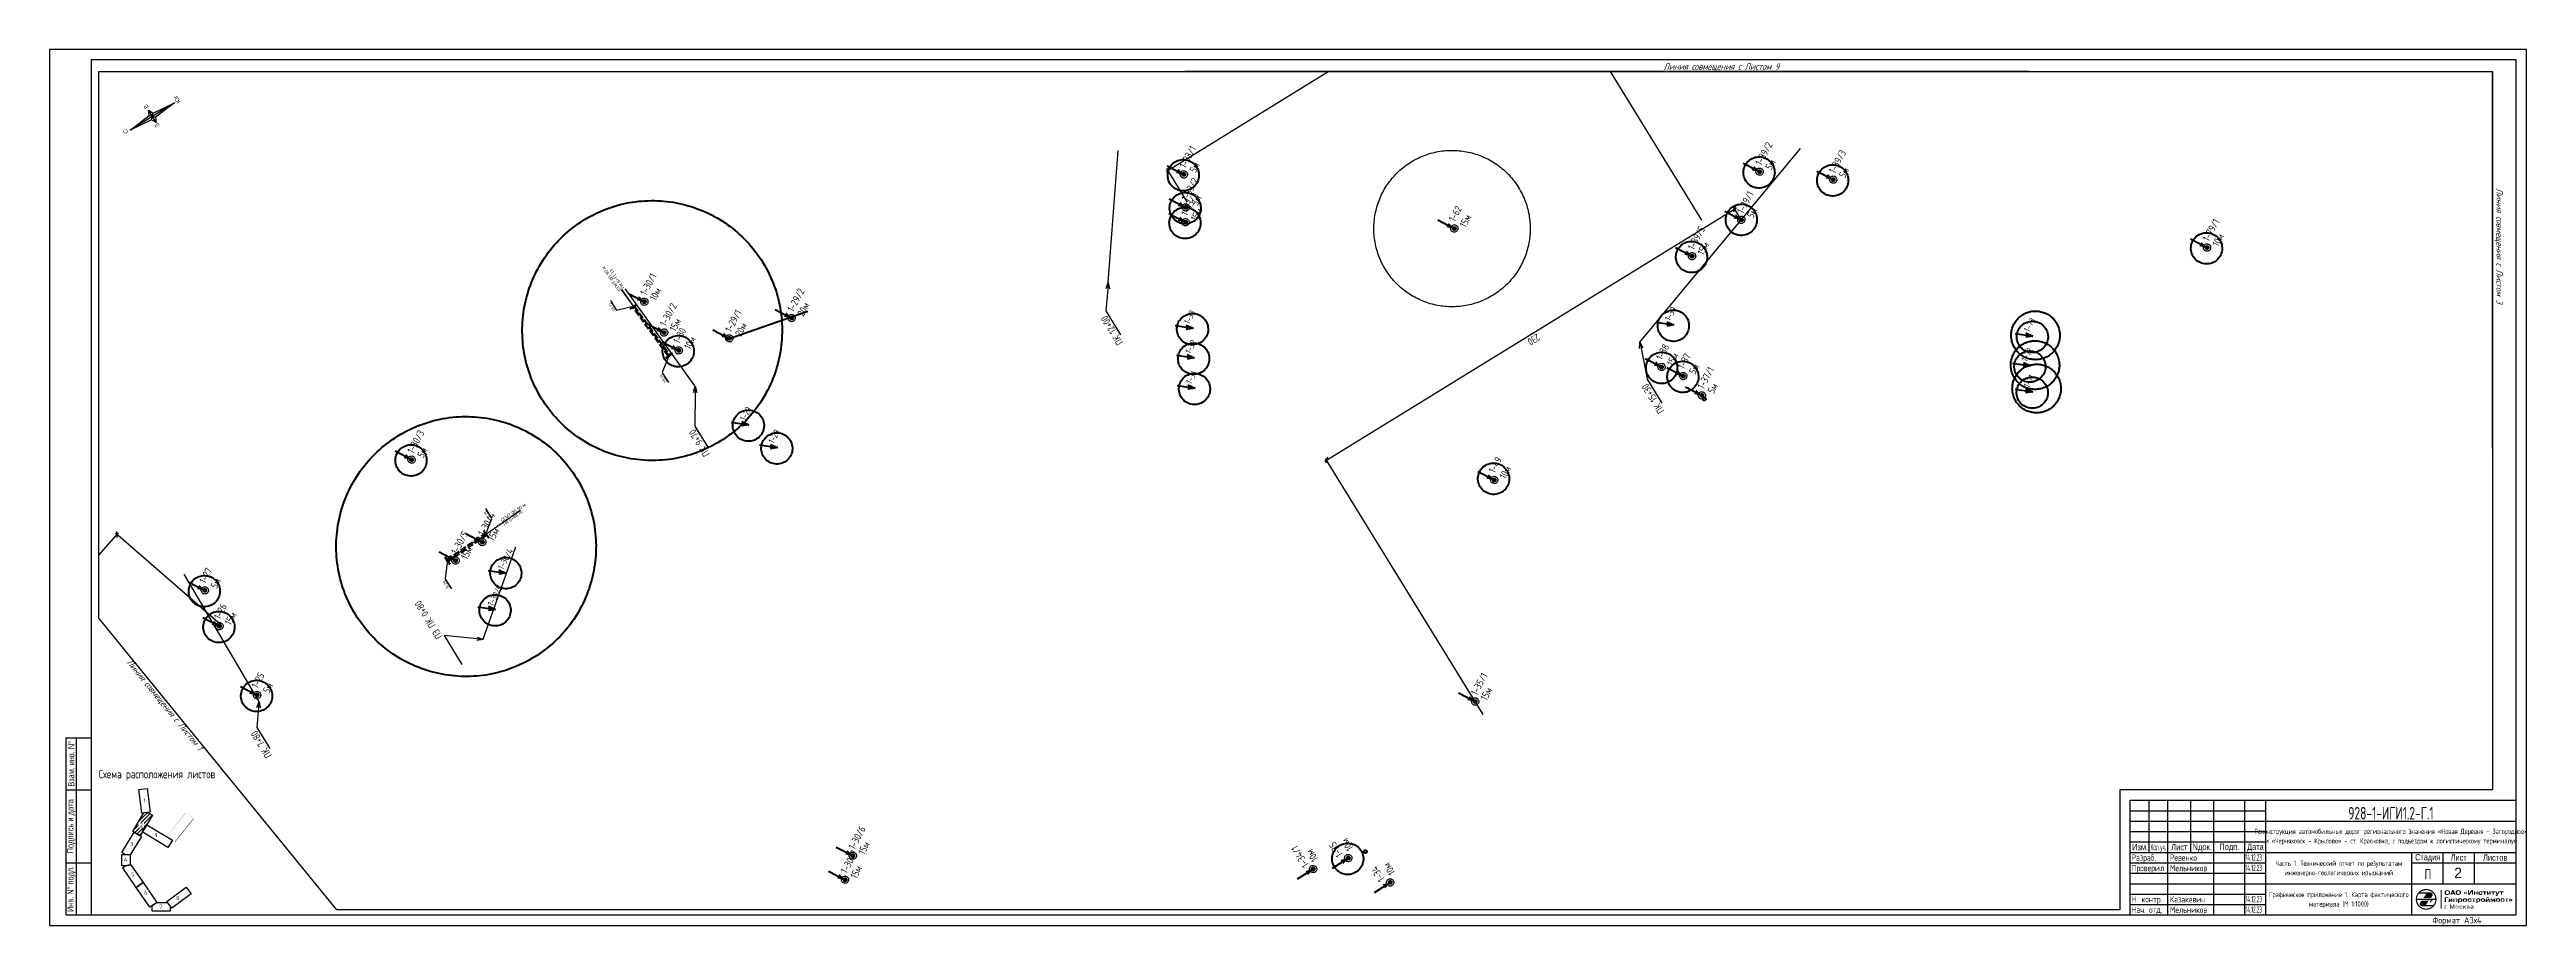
# Paper-space layout '2р' of a CAD drawing. Header units: metres. Extents: x -94 to 1094, y -55 to 365.
# The model-space entities are those that its viewports show. They can reach past a viewport. Long polylines and large blocks are cut down to what shows.
import ezdxf
from ezdxf import colors
from ezdxf.entities.mleader import LeaderData, LeaderLine
from ezdxf.enums import TextEntityAlignment as Align
from ezdxf.math import Vec2, Vec3

# ---------------------------------------------------------------- set-up
doc = ezdxf.new("R2010")
doc.units = ezdxf.units.M
doc.header["$PDMODE"] = 1
doc.header["$PDSIZE"] = 100
doc.linetypes.add('Труба', pattern=[4, 3, -1])
doc.linetypes.add('ШтрихпунктирУтолщ', pattern=[12, 8, -2, 0, -2])
doc.layers.get('Defpoints').update_dxf_attribs({"lineweight": 15})
doc.layers.add('!РАЗГРАФКА', color=7, linetype='Continuous', plot=False)
doc.layers.add('!РАЗГРАФКА_ВЭ', color=251, linetype='Continuous', lineweight=15, plot=False)
doc.layers.add('_ИГЕОЛ Пробуренные ТСЗ+', color=250, linetype='Continuous', lineweight=100, plot=False)
for name, color, linetype, lineweight in [('!УО', 7, 'Continuous', 15), ('_ИГЕОЛ поперечники ОХ', 3, 'Continuous', 30), ('_ИГЕОЛ Пробуренные ТСЗ', 250, 'Continuous', 100), ('_ИГЕОЛ! ВСПОМ', 6, 'Continuous', 30), ('_ИГЕОЛ_намеченные скважины_П', 6, 'Continuous', 100), ('Водопропускные Трубы_ОХ_Выноска', 7, 'Continuous', 30), ('ВодопропускныеТрубы_ОХ', 160, 'Труба', 50), ('КЕРНЫ', 6, 'Continuous', 50)]:
    doc.layers.add(name, color=color, linetype=linetype, lineweight=lineweight)
for name, color, linetype in [('_Скважины', 5, 'Continuous'), ('_Точки опытных наблюдений', 4, 'Continuous'), ('Decoration', 7, 'Continuous'), ('T_BORDER', 9, 'Continuous'), ('T_LOGO', 7, 'Continuous'), ('T_Text', 7, 'Continuous'), ('T_Text_B', 10, 'Continuous'), ('T_Thin', 151, 'Continuous'), ('TEXT', 7, 'Continuous'), ('TEXT_B', 11, 'Continuous')]:
    doc.layers.add(name, color=color, linetype=linetype)
doc.layers.get('!РАЗГРАФКА_ВЭ').off()
doc.styles.add('$0$АД_Текст', font='isocpeur.ttf', dxfattribs={"width": 0.8})
doc.styles.add('RS', font='romans.shx', dxfattribs={"width": 0.64})
doc.styles.add('Simplex', font='simplex.shx', dxfattribs={"width": 0.75, "oblique": 18})
doc.styles.add('TITLE', font='arial.ttf', dxfattribs={"width": 0.8})
doc.styles.add('VNIPISIMPLEXCUR', font='simplex.shx', dxfattribs={"width": 0.8, "oblique": 15})
doc.styles.add('ГОСТ 2.304', font='CS_Gost2304.shx')
doc.dimstyles.new('LIN', dxfattribs={"dimtxt": 3.5, "dimasz": 2, "dimexe": 1, "dimexo": 0, "dimgap": 1, "dimtad": 1, "dimdec": 1, "dimrnd": 1, "dimzin": 9, "dimdsep": 46, "dimtxsty": 'RS', "dimblk1": 'OBLIQUE', "dimblk2": 'OBLIQUE', "dimsah": 1, "dimcen": 2, "dimdle": 1, "dimclrd": 256, "dimclre": 256, "dimclrt": 7, "dimazin": 2, "dimtfac": 2.5, "dimtdec": 1, "dimtmove": 0, "dimatfit": 3, "dimfxl": 1, "dimtolj": 1, "dimtzin": 12, "dimlwd": -1, "dimlwe": -1, "dimarcsym": 0})

psp = doc.layouts.new('2р')

# ---------------------------------------------------------------- texts
at = {"layer": 'Decoration', "linetype": 'Continuous', "lineweight": 30, "insert": (680.1, 358.3), "char_height": 3, "width": 82.828, "attachment_point": 1, "style": 'Simplex'}
psp.add_mtext('Линия совмещения с Листом 9', dxfattribs=at)
at = {"layer": 'Decoration', "linetype": 'Continuous', "lineweight": 30, "char_height": 3, "width": 82.828, "attachment_point": 1, "style": 'Simplex'}
for s, insert, rotation in [('Линия совмещения с Листом 3', (1082.6, 298.5), 270), ('Линия совмещения с Листом 1', (-54.9, 73), 309.2028)]:
    psp.add_mtext(s, dxfattribs=dict(at, insert=insert, rotation=rotation))
at = {"layer": 'TEXT', "color": 0, "lineweight": -2, "style": 'RS', "width": 0.8}
psp.add_text('Формат А3х4', height=3, dxfattribs=at).set_placement((1048.9, -54))
at = {"layer": 'TEXT_B'}
psp.add_text('2', height=5, dxfattribs=at).set_placement((1061.2, -29.8), align=Align.MIDDLE)

msp = doc.modelspace()

# ---------------------------------------------------------------- blocks, each defined once
blk = doc.blocks.new('sh_0')
at = {"layer": 'T_BORDER'}
for p, q in [((-12, 0), (-12, 85)), ((-12, 85), (0, 85)), ((-7, 0), (-7, 85)), ((-12, 60), (0, 60)), ((-12, 25), (0, 25)), ((-12, 0), (0, 0))]:
    blk.add_line(p, q, dxfattribs=at)
at = {"layer": 'T_Text', "style": 'TITLE'}
for s, width, p in [('Взам. инв. N%%d', 0.7, (-9.5, 72.5)), ('Подпись и дата', 0.75, (-9.5, 42.5)), ('Инв. N%%d подл.', 0.7, (-9.5, 12.5))]:
    blk.add_text(s, height=3, rotation=90, dxfattribs=dict(at, width=width)).set_placement(p, align=Align.MIDDLE)
blk = doc.blocks.new('GIProStroyMost_01')
at = {"linetype": 'Continuous', "lineweight": 0}
h = blk.add_hatch(color=154, dxfattribs=at)
h.dxf.hatch_style = 1
h.paths.add_polyline_path([(-48.1, 7.5, 1), (-38.1, 7.5, 1)])
h.paths.add_polyline_path([(-38.7, 7.8), (-47.5, 7.8, -0.151225), (-46.6, 10.2), (-43.4, 10.2, -0.618819), (-43.2, 9.8), (-44.4, 8.2), (-40.8, 8.2), (-40.1, 9.1, 0.302227), (-40, 10.1, 0.266711), (-41.2, 10.8), (-46.1, 10.8, -0.628071)], flags=16)
h.paths.add_polyline_path([(-41.1, 7.2, -0.618819), (-40.9, 6.9), (-41.5, 6.1), (-40.9, 6.1), (-40.4, 6.7, -0.235469), (-39.3, 7.2), (-38.7, 7.2, -0.151225), (-39.6, 4.8), (-42.8, 4.8, -0.618819), (-43, 5.2), (-41.8, 6.8), (-45.4, 6.8), (-46.1, 5.9, 0.302227), (-46.2, 4.9, 0.266711), (-44.9, 4.2), (-40.1, 4.2, -0.628071), (-47.5, 7.2)], flags=16)
h = blk.add_hatch(color=154, dxfattribs=at)
h.dxf.hatch_style = 1
edge = h.paths.add_edge_path()
edge.add_spline(control_points=[(-34.3, 10.8), (-34.3, 10.8), (-34.3, 11.4), (-33.8, 11.9), (-33, 11.9), (-33, 11.9), (-32.1, 11.9), (-31.6, 11.4), (-31.6, 10.8)], knot_values=[0.4, 0.4, 0.4, 0.4, 0.5, 0.6, 0.6, 0.6, 0.6001, 1, 1, 1, 1], degree=3, periodic=0)
edge.add_spline(control_points=[(-31.6, 10.8), (-31.6, 10.1), (-32.1, 9.6), (-33, 9.6)], knot_values=[0, 0, 0, 0, 0.2, 0.2, 0.2, 0.2], degree=3, periodic=0)
edge.add_spline(control_points=[(-33, 9.6), (-33, 9.6), (-33.8, 9.6), (-34.3, 10.1), (-34.3, 10.8)], knot_values=[0.2, 0.2, 0.2, 0.2, 0.3, 0.4, 0.4, 0.4, 0.4], degree=3, periodic=0)
edge = h.paths.add_edge_path(flags=16)
edge.add_spline(control_points=[(-33, 11.5), (-32.5, 11.5), (-32.2, 11.2), (-32.2, 10.8), (-32.2, 10.8)], knot_values=[0.8, 0.8, 0.8, 0.8, 0.9, 1, 1, 1, 1], degree=3, periodic=0)
edge.add_spline(control_points=[(-32.2, 10.8), (-32.2, 10.8), (-32.2, 10.3), (-32.5, 10), (-33, 10), (-33, 10), (-33.4, 10), (-33.7, 10.3), (-33.7, 10.8)], knot_values=[0.4, 0.4, 0.4, 0.4, 0.5, 0.6, 0.6, 0.6, 0.6001, 1, 1, 1, 1], degree=3, periodic=0)
edge.add_spline(control_points=[(-33.7, 10.8), (-33.7, 11.2), (-33.4, 11.5), (-33, 11.5), (-33, 11.5)], knot_values=[0.4, 0.4, 0.4, 0.4, 0.6, 0.8, 0.8, 0.8, 0.8], degree=3, periodic=0)
h = blk.add_hatch(color=154, dxfattribs=at)
h.dxf.hatch_style = 1
edge = h.paths.add_edge_path(flags=16)
edge.add_spline(control_points=[(-28.4, 10.8), (-28.4, 11.2), (-28.1, 11.5), (-27.7, 11.5), (-27.7, 11.5), (-27.3, 11.5), (-27, 11.2), (-27, 10.8), (-27, 10.8)], knot_values=[0.4, 0.4, 0.4, 0.4, 0.8, 0.8, 0.8, 0.8001, 0.9, 1, 1, 1, 1], degree=3, periodic=0)
edge.add_spline(control_points=[(-27, 10.8), (-27, 10.8), (-27, 10.3), (-27.3, 10), (-27.7, 10), (-27.7, 10), (-28.1, 10), (-28.4, 10.3), (-28.4, 10.8)], knot_values=[0.4, 0.4, 0.4, 0.4, 0.5, 0.6, 0.6, 0.6, 0.6001, 1, 1, 1, 1], degree=3, periodic=0)
edge = h.paths.add_edge_path()
edge.add_spline(control_points=[(-29, 10.8), (-29, 10.8), (-29, 11.4), (-28.5, 11.9), (-27.7, 11.9), (-27.7, 11.9), (-26.9, 11.9), (-26.4, 11.4), (-26.4, 10.8)], knot_values=[0.4, 0.4, 0.4, 0.4, 0.5, 0.6, 0.6, 0.6, 0.6001, 1, 1, 1, 1], degree=3, periodic=0)
edge.add_spline(control_points=[(-26.4, 10.8), (-26.4, 10.1), (-26.9, 9.6), (-27.7, 9.6)], knot_values=[0, 0, 0, 0, 0.2, 0.2, 0.2, 0.2], degree=3, periodic=0)
edge.add_spline(control_points=[(-27.7, 9.6), (-27.7, 9.6), (-28.5, 9.6), (-29, 10.1), (-29, 10.8)], knot_values=[0.2, 0.2, 0.2, 0.2, 0.3, 0.4, 0.4, 0.4, 0.4], degree=3, periodic=0)
h = blk.add_hatch(color=154, dxfattribs=at)
h.dxf.hatch_style = 1
h.paths.add_polyline_path([(-36.2, 3.1), (-35.6, 3.1), (-35.6, 11.9), (-36.2, 11.9)])
for points in [[(-33.6, 6.3), (-33.6, 8.1), (-32.5, 8.1), (-32.5, 8.5), (-34.2, 8.5), (-34.2, 6.3)], [(-33.9, 3.1), (-33.9, 4.3), (-33.2, 4.3), (-33.2, 4.5), (-34.2, 4.5), (-34.2, 3.1)], [(-33, 3.3, 1), (-33.3, 3.3, 1)], [(-31.7, 6.3), (-31, 7.4), (-31, 6.3), (-30.5, 6.3), (-30.5, 7.9), (-31.1, 7.9), (-31.8, 6.9), (-31.8, 7.9), (-32.3, 7.9), (-32.3, 6.3)], [(-31.3, 3.1), (-31.3, 4.6), (-30.8, 3.1), (-30.5, 3.1), (-29.9, 4.6), (-29.9, 3.1), (-29.6, 3.1), (-29.6, 4.9), (-30, 4.9), (-30.6, 3.4), (-31.2, 4.9), (-31.6, 4.9), (-31.6, 3.1)], [(-29.6, 6.3), (-29.6, 7.6), (-28.7, 7.6), (-28.7, 6.3), (-28.2, 6.3), (-28.2, 7.9), (-30.1, 7.9), (-30.1, 6.3)], [(-25, 3.1), (-25, 3.6), (-24.8, 3.8), (-24.3, 3.1), (-24, 3.1), (-24.6, 4), (-24.1, 4.5), (-24.4, 4.5), (-25, 3.9), (-25, 4.5), (-25.3, 4.5), (-25.3, 3.1)], [(-22.3, 9.7), (-21.2, 11.2), (-21.2, 9.7), (-20.7, 9.7), (-20.7, 11.9), (-21.4, 11.9), (-22.5, 10.3), (-22.5, 11.9), (-23, 11.9), (-23, 9.7)], [(-20, 6.3), (-20, 7.6), (-19.4, 7.6), (-19.4, 7.9), (-21.1, 7.9), (-21.1, 7.6), (-20.5, 7.6), (-20.5, 6.3)], [(-19.7, 9.7), (-19.7, 10.3), (-18.9, 10.3), (-18.9, 9.7), (-18.4, 9.7), (-18.4, 11.3), (-18.9, 11.3), (-18.9, 10.7), (-19.7, 10.7), (-19.7, 11.3), (-20.2, 11.3), (-20.2, 9.7)], [(-14.8, 9.7), (-14.8, 10.9), (-14.2, 10.9), (-14.2, 11.3), (-16, 11.3), (-16, 10.9), (-15.3, 10.9), (-15.3, 9.7)], [(-13.9, 6.3), (-13.1, 7.4), (-13.1, 6.3), (-12.7, 6.3), (-12.7, 7.9), (-13.2, 7.9), (-14, 6.9), (-14, 7.9), (-14.5, 7.9), (-14.5, 6.3)], [(-13.4, 9.7), (-12.6, 10.8), (-12.6, 9.7), (-12.1, 9.7), (-12.1, 11.3), (-12.7, 11.3), (-13.5, 10.2), (-13.5, 11.3), (-13.9, 11.3), (-13.9, 9.7)], [(-11.8, 6.3), (-11.8, 7.4), (-11.3, 6.4), (-11, 6.4), (-10.5, 7.4), (-10.5, 6.3), (-10, 6.3), (-10, 7.9), (-10.7, 7.9), (-11.1, 6.9), (-11.6, 7.9), (-12.2, 7.9), (-12.2, 6.3)], [(-10.7, 9.7), (-10.7, 10.9), (-10.1, 10.9), (-10.1, 11.3), (-11.9, 11.3), (-11.9, 10.9), (-11.2, 10.9), (-11.2, 9.7)], [(-6.7, 9.7), (-6.7, 10.9), (-6, 10.9), (-6, 11.3), (-7.8, 11.3), (-7.8, 10.9), (-7.2, 10.9), (-7.2, 9.7)], [(-4.2, 6.3), (-4.2, 7.6), (-3.5, 7.6), (-3.5, 7.9), (-5.3, 7.9), (-5.3, 7.6), (-4.7, 7.6), (-4.7, 6.3)]]:
    blk.add_hatch(color=154, dxfattribs=at).paths.add_polyline_path(points)
h = blk.add_hatch(color=154, dxfattribs=at)
h.paths.add_polyline_path([(-31, 9.7), (-30.8, 10.1), (-29.9, 10.1), (-29.7, 9.7), (-29, 9.7), (-30, 11.9), (-30.6, 11.9), (-31.6, 9.7)])
h.paths.add_polyline_path([(-30.6, 10.6), (-30.4, 11.2), (-30.1, 10.6)], flags=16)
h = blk.add_hatch(color=154, dxfattribs=at)
edge = h.paths.add_edge_path()
edge.add_spline(control_points=[(-28.3, 3.1), (-27.8, 3.1), (-27.6, 3.5), (-27.6, 3.8), (-27.6, 3.8)], knot_values=[0.2, 0.2, 0.2, 0.2, 0.3, 0.4, 0.4, 0.4, 0.4], degree=3, periodic=0)
edge.add_spline(control_points=[(-27.6, 3.8), (-27.6, 4.1), (-27.8, 4.5), (-28.3, 4.5)], knot_values=[0, 0, 0, 0, 0.2, 0.2, 0.2, 0.2], degree=3, periodic=0)
edge.add_spline(control_points=[(-28.3, 4.5), (-28.8, 4.5), (-29, 4.1), (-29, 3.8), (-29, 3.8)], knot_values=[0.400002, 0.400002, 0.400002, 0.400002, 0.600002, 0.800002, 0.800002, 0.800002, 0.800002], degree=3, periodic=0)
edge.add_spline(control_points=[(-29, 3.8), (-29, 3.5), (-28.8, 3.1), (-28.3, 3.1)], knot_values=[0.800002, 0.800002, 0.800002, 0.800002, 1, 1, 1, 1], degree=3, periodic=0)
edge = h.paths.add_edge_path(flags=16)
edge.add_spline(control_points=[(-27.9, 3.8), (-27.9, 3.6), (-28, 3.3), (-28.3, 3.3)], knot_values=[0, 0, 0, 0, 0.2, 0.2, 0.2, 0.2], degree=3, periodic=0)
edge.add_spline(control_points=[(-28.3, 3.3), (-28.7, 3.3), (-28.8, 3.6), (-28.8, 3.8), (-28.8, 3.8), (-28.8, 4), (-28.7, 4.3), (-28.3, 4.3)], knot_values=[0.400002, 0.400002, 0.400002, 0.400002, 0.800002, 0.800002, 0.800002, 0.800102, 1, 1, 1, 1], degree=3, periodic=0)
edge.add_spline(control_points=[(-28.3, 4.3), (-28, 4.3), (-27.9, 4), (-27.9, 3.8), (-27.9, 3.8)], knot_values=[0.2, 0.2, 0.2, 0.2, 0.3, 0.4, 0.4, 0.4, 0.4], degree=3, periodic=0)
h = blk.add_hatch(color=154, dxfattribs=at)
edge = h.paths.add_edge_path()
edge.add_line((-27.3, 5.7), (-27.3, 6.5))
edge.add_spline(control_points=[(-27.3, 6.5), (-27.2, 6.3), (-27, 6.3), (-26.7, 6.3), (-26.7, 6.3)], knot_values=[0.3, 0.3, 0.3, 0.3, 0.35, 0.4, 0.4, 0.4, 0.4], degree=3, periodic=0)
edge.add_spline(control_points=[(-26.7, 6.3), (-26.2, 6.3), (-25.8, 6.6), (-25.8, 7.1), (-25.8, 7.1)], knot_values=[0.2, 0.2, 0.2, 0.2, 0.25, 0.3, 0.3, 0.3, 0.3], degree=3, periodic=0)
edge.add_spline(control_points=[(-25.8, 7.1), (-25.8, 7.6), (-26.2, 8), (-26.7, 8), (-26.7, 8)], knot_values=[0.1, 0.1, 0.1, 0.1, 0.15, 0.2, 0.2, 0.2, 0.2], degree=3, periodic=0)
edge.add_spline(control_points=[(-26.7, 8), (-27, 8), (-27.2, 7.9), (-27.3, 7.8)], knot_values=[0, 0, 0, 0, 0.1, 0.1, 0.1, 0.1], degree=3, periodic=0)
edge.add_line((-27.3, 7.8), (-27.3, 7.9))
edge.add_line((-27.3, 7.9), (-27.8, 7.9))
edge.add_line((-27.8, 7.9), (-27.8, 5.7))
edge.add_line((-27.8, 5.7), (-27.3, 5.7))
edge = h.paths.add_edge_path(flags=16)
edge.add_spline(control_points=[(-26.8, 6.6), (-27.1, 6.6), (-27.3, 6.8), (-27.3, 7.1)], knot_values=[0, 0, 0, 0, 0.2, 0.2, 0.2, 0.2], degree=3, periodic=0)
edge.add_spline(control_points=[(-27.3, 7.1), (-27.3, 7.4), (-27.1, 7.6), (-26.8, 7.6), (-26.8, 7.6)], knot_values=[0.400002, 0.400002, 0.400002, 0.400002, 0.600002, 0.800002, 0.800002, 0.800002, 0.800002], degree=3, periodic=0)
edge.add_spline(control_points=[(-26.8, 7.6), (-26.5, 7.6), (-26.3, 7.4), (-26.3, 7.1)], knot_values=[0.800002, 0.800002, 0.800002, 0.800002, 1, 1, 1, 1], degree=3, periodic=0)
edge.add_spline(control_points=[(-26.3, 7.1), (-26.3, 6.8), (-26.5, 6.6), (-26.8, 6.6), (-26.8, 6.6)], knot_values=[0.2, 0.2, 0.2, 0.2, 0.3, 0.4, 0.4, 0.4, 0.4], degree=3, periodic=0)
h = blk.add_hatch(color=154, dxfattribs=at)
edge = h.paths.add_edge_path()
edge.add_spline(control_points=[(-26.4, 3.1), (-26.4, 3.1), (-26.4, 3.1), (-26.4, 3.1), (-26.4, 3.1), (-26, 3.1), (-25.9, 3.4), (-25.8, 3.6), (-25.8, 3.6)], knot_values=[0.454545, 0.454545, 0.454545, 0.454545, 0.477274, 0.477274, 0.477274, 0.477374, 0.500001, 0.545455, 0.545455, 0.545455, 0.545455], degree=3, periodic=0)
edge.add_line((-25.8, 3.6), (-26.1, 3.6))
edge.add_spline(control_points=[(-26.1, 3.6), (-26.1, 3.4), (-26.3, 3.3), (-26.4, 3.3), (-26.4, 3.3)], knot_values=[0.272727, 0.272727, 0.272727, 0.272727, 0.318182, 0.363636, 0.363636, 0.363636, 0.363636], degree=3, periodic=0)
edge.add_spline(control_points=[(-26.4, 3.3), (-26.8, 3.3), (-26.8, 3.6), (-26.8, 3.8), (-26.8, 3.8)], knot_values=[0.181818, 0.181818, 0.181818, 0.181818, 0.227273, 0.272727, 0.272727, 0.272727, 0.272727], degree=3, periodic=0)
edge.add_spline(control_points=[(-26.8, 3.8), (-26.8, 4), (-26.8, 4.3), (-26.4, 4.3), (-26.4, 4.3)], knot_values=[0.090909, 0.090909, 0.090909, 0.090909, 0.136364, 0.181818, 0.181818, 0.181818, 0.181818], degree=3, periodic=0)
edge.add_spline(control_points=[(-26.4, 4.3), (-26.2, 4.3), (-26.1, 4.2), (-26.1, 4)], knot_values=[0, 0, 0, 0, 0.090909, 0.090909, 0.090909, 0.090909], degree=3, periodic=0)
edge.add_line((-26.1, 4), (-25.8, 4))
edge.add_spline(control_points=[(-25.8, 4), (-25.8, 4.2), (-26, 4.5), (-26.4, 4.5), (-26.4, 4.5)], knot_values=[0.636365, 0.636365, 0.636365, 0.636365, 0.681819, 0.727274, 0.727274, 0.727274, 0.727274], degree=3, periodic=0)
edge.add_spline(control_points=[(-26.4, 4.5), (-26.9, 4.5), (-27.1, 4.2), (-27.1, 3.8)], knot_values=[0.727274, 0.727274, 0.727274, 0.727274, 0.818182, 0.818182, 0.818182, 0.818182], degree=3, periodic=0)
edge.add_spline(control_points=[(-27.1, 3.8), (-27.1, 3.8), (-27.1, 3.8), (-27.1, 3.8), (-27.1, 3.8), (-27.1, 3.4), (-26.9, 3.1), (-26.4, 3.1)], knot_values=[0.545455, 0.545455, 0.545455, 0.545455, 0.590911, 0.590911, 0.590911, 0.591011, 0.636365, 0.636365, 0.636365, 0.636365], degree=3, periodic=0)
h = blk.add_hatch(color=154, dxfattribs=at)
edge = h.paths.add_edge_path()
edge.add_spline(control_points=[(-24.5, 6.3), (-23.9, 6.3), (-23.5, 6.6), (-23.5, 7.1), (-23.5, 7.1)], knot_values=[0.2, 0.2, 0.2, 0.2, 0.3, 0.4, 0.4, 0.4, 0.4], degree=3, periodic=0)
edge.add_spline(control_points=[(-23.5, 7.1), (-23.5, 7.7), (-23.9, 8), (-24.5, 8)], knot_values=[0, 0, 0, 0, 0.2, 0.2, 0.2, 0.2], degree=3, periodic=0)
edge.add_spline(control_points=[(-24.5, 8), (-25.2, 8), (-25.6, 7.7), (-25.6, 7.1), (-25.6, 7.1)], knot_values=[0.400002, 0.400002, 0.400002, 0.400002, 0.600002, 0.800002, 0.800002, 0.800002, 0.800002], degree=3, periodic=0)
edge.add_spline(control_points=[(-25.6, 7.1), (-25.6, 6.6), (-25.2, 6.3), (-24.5, 6.3)], knot_values=[0.800002, 0.800002, 0.800002, 0.800002, 1, 1, 1, 1], degree=3, periodic=0)
edge = h.paths.add_edge_path(flags=16)
edge.add_spline(control_points=[(-24, 7.1), (-24, 6.8), (-24.2, 6.6), (-24.5, 6.6)], knot_values=[0, 0, 0, 0, 0.2, 0.2, 0.2, 0.2], degree=3, periodic=0)
edge.add_spline(control_points=[(-24.5, 6.6), (-24.8, 6.6), (-25, 6.8), (-25, 7.1), (-25, 7.1)], knot_values=[0.400002, 0.400002, 0.400002, 0.400002, 0.600002, 0.800002, 0.800002, 0.800002, 0.800002], degree=3, periodic=0)
edge.add_spline(control_points=[(-25, 7.1), (-25, 7.4), (-24.8, 7.6), (-24.5, 7.6)], knot_values=[0.800002, 0.800002, 0.800002, 0.800002, 1, 1, 1, 1], degree=3, periodic=0)
edge.add_spline(control_points=[(-24.5, 7.6), (-24.2, 7.6), (-24, 7.4), (-24, 7.1), (-24, 7.1)], knot_values=[0.2, 0.2, 0.2, 0.2, 0.3, 0.4, 0.4, 0.4, 0.4], degree=3, periodic=0)
h = blk.add_hatch(color=154, dxfattribs=at)
h.paths.add_polyline_path([(-24.3, 10.2), (-24.6, 10.5), (-24.3, 10.7), (-24.3, 11.2), (-24.9, 10.6), (-24.9, 10.3), (-24.3, 9.8)])
h.paths.add_polyline_path([(-23.5, 10.2), (-23.8, 10.5), (-23.5, 10.7), (-23.5, 11.2), (-24.1, 10.6), (-24.1, 10.3), (-23.5, 9.8)])
h = blk.add_hatch(color=154, dxfattribs=at)
edge = h.paths.add_edge_path()
edge.add_spline(control_points=[(-22.8, 3.1), (-22.5, 3.1), (-22.3, 3.3), (-22.3, 3.5), (-22.3, 3.5)], knot_values=[0.375001, 0.375001, 0.375001, 0.375001, 0.437501, 0.500001, 0.500001, 0.500001, 0.500001], degree=3, periodic=0)
edge.add_spline(control_points=[(-22.3, 3.5), (-22.3, 3.7), (-22.4, 3.8), (-22.6, 3.8)], knot_values=[0.500001, 0.500001, 0.500001, 0.500001, 0.625, 0.625, 0.625, 0.625], degree=3, periodic=0)
edge.add_spline(control_points=[(-22.6, 3.8), (-22.5, 3.9), (-22.4, 4), (-22.4, 4.1), (-22.4, 4.1)], knot_values=[0.25, 0.25, 0.25, 0.25, 0.3125, 0.375, 0.375, 0.375, 0.375], degree=3, periodic=0)
edge.add_spline(control_points=[(-22.4, 4.1), (-22.4, 4.3), (-22.5, 4.5), (-22.8, 4.5), (-22.8, 4.5)], knot_values=[0.125, 0.125, 0.125, 0.125, 0.1875, 0.25, 0.25, 0.25, 0.25], degree=3, periodic=0)
edge.add_line((-22.8, 4.5), (-23.5, 4.5))
edge.add_line((-23.5, 4.5), (-23.5, 3.2))
edge.add_line((-23.5, 3.2), (-22.8, 3.1))
edge = h.paths.add_edge_path(flags=16)
edge.add_line((-23.3, 3.3), (-23.3, 3.7))
edge.add_line((-23.3, 3.7), (-22.9, 3.7))
edge.add_spline(control_points=[(-22.9, 3.7), (-22.6, 3.7), (-22.5, 3.7), (-22.5, 3.5), (-22.5, 3.5)], knot_values=[0.333333, 0.333333, 0.333333, 0.333333, 0.416667, 0.5, 0.5, 0.5, 0.5], degree=3, periodic=0)
edge.add_spline(control_points=[(-22.5, 3.5), (-22.5, 3.4), (-22.6, 3.3), (-22.8, 3.3), (-22.8, 3.3)], knot_values=[0.166667, 0.166667, 0.166667, 0.166667, 0.25, 0.333333, 0.333333, 0.333333, 0.333333], degree=3, periodic=0)
edge.add_line((-22.8, 3.3), (-23.3, 3.3))
edge = h.paths.add_edge_path(flags=16)
edge.add_line((-23.3, 3.9), (-23.3, 4.3))
edge.add_line((-23.3, 4.3), (-22.9, 4.3))
edge.add_spline(control_points=[(-22.9, 4.3), (-22.7, 4.3), (-22.6, 4.2), (-22.6, 4.1), (-22.6, 4.1)], knot_values=[0.333333, 0.333333, 0.333333, 0.333333, 0.416667, 0.5, 0.5, 0.5, 0.5], degree=3, periodic=0)
edge.add_spline(control_points=[(-22.6, 4.1), (-22.6, 4), (-22.7, 3.9), (-22.9, 3.9), (-22.9, 3.9)], knot_values=[0.166667, 0.166667, 0.166667, 0.166667, 0.25, 0.333333, 0.333333, 0.333333, 0.333333], degree=3, periodic=0)
edge.add_line((-22.9, 3.9), (-23.3, 3.9))
h = blk.add_hatch(color=154, dxfattribs=at)
edge = h.paths.add_edge_path()
edge.add_spline(control_points=[(-21.3, 7.3), (-21.3, 7.8), (-21.7, 8), (-22.2, 8), (-22.2, 8)], knot_values=[0.636365, 0.636365, 0.636365, 0.636365, 0.681819, 0.727274, 0.727274, 0.727274, 0.727274], degree=3, periodic=0)
edge.add_spline(control_points=[(-22.2, 8), (-22.9, 8), (-23.3, 7.7), (-23.3, 7.1)], knot_values=[0.727274, 0.727274, 0.727274, 0.727274, 0.818182, 0.818182, 0.818182, 0.818182], degree=3, periodic=0)
edge.add_spline(control_points=[(-23.3, 7.1), (-23.3, 7.1), (-23.3, 7.1), (-23.3, 7.1), (-23.3, 7.1), (-23.3, 6.6), (-22.9, 6.3), (-22.3, 6.3)], knot_values=[0.545455, 0.545455, 0.545455, 0.545455, 0.590911, 0.590911, 0.590911, 0.591011, 0.636365, 0.636365, 0.636365, 0.636365], degree=3, periodic=0)
edge.add_spline(control_points=[(-22.3, 6.3), (-22.3, 6.3), (-22.3, 6.3), (-22.3, 6.3), (-22.3, 6.3), (-21.7, 6.3), (-21.3, 6.6), (-21.3, 7), (-21.3, 7)], knot_values=[0.454545, 0.454545, 0.454545, 0.454545, 0.477274, 0.477274, 0.477274, 0.477374, 0.500001, 0.545455, 0.545455, 0.545455, 0.545455], degree=3, periodic=0)
edge.add_line((-21.3, 7), (-21.8, 7))
edge.add_spline(control_points=[(-21.8, 7), (-21.9, 6.8), (-22, 6.6), (-22.3, 6.6), (-22.3, 6.6)], knot_values=[0.272727, 0.272727, 0.272727, 0.272727, 0.318182, 0.363636, 0.363636, 0.363636, 0.363636], degree=3, periodic=0)
edge.add_spline(control_points=[(-22.3, 6.6), (-22.5, 6.6), (-22.7, 6.8), (-22.7, 7.1), (-22.7, 7.1)], knot_values=[0.181818, 0.181818, 0.181818, 0.181818, 0.227273, 0.272727, 0.272727, 0.272727, 0.272727], degree=3, periodic=0)
edge.add_spline(control_points=[(-22.7, 7.1), (-22.7, 7.4), (-22.5, 7.6), (-22.3, 7.6), (-22.3, 7.6)], knot_values=[0.090909, 0.090909, 0.090909, 0.090909, 0.136364, 0.181818, 0.181818, 0.181818, 0.181818], degree=3, periodic=0)
edge.add_spline(control_points=[(-22.3, 7.6), (-22, 7.6), (-21.9, 7.5), (-21.8, 7.3)], knot_values=[0, 0, 0, 0, 0.090909, 0.090909, 0.090909, 0.090909], degree=3, periodic=0)
edge.add_line((-21.8, 7.3), (-21.3, 7.3))
h = blk.add_hatch(color=154, dxfattribs=at)
edge = h.paths.add_edge_path()
edge.add_spline(control_points=[(-21.5, 4.1), (-21.4, 4.2), (-21.4, 4.3), (-21.1, 4.3), (-21.1, 4.3)], knot_values=[0.750001, 0.750001, 0.750001, 0.750001, 0.781251, 0.812501, 0.812501, 0.812501, 0.812501], degree=3, periodic=0)
edge.add_spline(control_points=[(-21.1, 4.3), (-20.9, 4.3), (-20.8, 4.2), (-20.8, 4.1)], knot_values=[0.812501, 0.812501, 0.812501, 0.812501, 0.875, 0.875, 0.875, 0.875], degree=3, periodic=0)
edge.add_spline(control_points=[(-20.8, 4.1), (-20.8, 4.1), (-20.8, 4.1), (-20.8, 4.1), (-20.8, 4.1), (-20.8, 4), (-20.8, 3.9), (-21.2, 3.9), (-21.2, 3.9)], knot_values=[0.6875, 0.6875, 0.6875, 0.6875, 0.703126, 0.703126, 0.703126, 0.703226, 0.718751, 0.750001, 0.750001, 0.750001, 0.750001], degree=3, periodic=0)
edge.add_spline(control_points=[(-21.2, 3.9), (-21.7, 3.9), (-21.8, 3.6), (-21.8, 3.5), (-21.8, 3.5)], knot_values=[0.562501, 0.562501, 0.562501, 0.562501, 0.593751, 0.625001, 0.625001, 0.625001, 0.625001], degree=3, periodic=0)
edge.add_spline(control_points=[(-21.8, 3.5), (-21.8, 3.3), (-21.6, 3.1), (-21.3, 3.1)], knot_values=[0.625001, 0.625001, 0.625001, 0.625001, 0.6875, 0.6875, 0.6875, 0.6875], degree=3, periodic=0)
edge.add_spline(control_points=[(-21.3, 3.1), (-21.3, 3.1), (-21.3, 3.1), (-21.3, 3.1), (-21.3, 3.1), (-21, 3.1), (-20.8, 3.2), (-20.7, 3.3), (-20.7, 3.3)], knot_values=[0.5, 0.5, 0.5, 0.5, 0.515626, 0.515626, 0.515626, 0.515726, 0.531251, 0.562501, 0.562501, 0.562501, 0.562501], degree=3, periodic=0)
edge.add_spline(control_points=[(-20.7, 3.3), (-20.7, 3.2), (-20.7, 3.1), (-20.5, 3.1), (-20.5, 3.1)], knot_values=[0.4375, 0.4375, 0.4375, 0.4375, 0.46875, 0.5, 0.5, 0.5, 0.5], degree=3, periodic=0)
edge.add_spline(control_points=[(-20.5, 3.1), (-20.4, 3.1), (-20.4, 3.1), (-20.3, 3.1), (-20.3, 3.1)], knot_values=[0.375, 0.375, 0.375, 0.375, 0.40625, 0.4375, 0.4375, 0.4375, 0.4375], degree=3, periodic=0)
edge.add_line((-20.3, 3.2), (-20.3, 3.3))
edge.add_spline(control_points=[(-20.3, 3.3), (-20.4, 3.3), (-20.4, 3.3), (-20.4, 3.3), (-20.4, 3.3)], knot_values=[0.25, 0.25, 0.25, 0.25, 0.28125, 0.3125, 0.3125, 0.3125, 0.3125], degree=3, periodic=0)
edge.add_spline(control_points=[(-20.4, 3.3), (-20.5, 3.3), (-20.5, 3.3), (-20.5, 3.4), (-20.5, 3.4)], knot_values=[0.1875, 0.1875, 0.1875, 0.1875, 0.21875, 0.25, 0.25, 0.25, 0.25], degree=3, periodic=0)
edge.add_line((-20.5, 3.4), (-20.5, 4.1))
edge.add_spline(control_points=[(-20.5, 4.1), (-20.5, 4.5), (-20.9, 4.5), (-21.1, 4.5), (-21.1, 4.5)], knot_values=[0.0625, 0.0625, 0.0625, 0.0625, 0.09375, 0.125, 0.125, 0.125, 0.125], degree=3, periodic=0)
edge.add_spline(control_points=[(-21.1, 4.5), (-21.4, 4.5), (-21.7, 4.4), (-21.7, 4.1)], knot_values=[0, 0, 0, 0, 0.0625, 0.0625, 0.0625, 0.0625], degree=3, periodic=0)
edge.add_line((-21.7, 4.1), (-21.5, 4.1))
edge = h.paths.add_edge_path(flags=16)
edge.add_spline(control_points=[(-21.5, 3.5), (-21.5, 3.7), (-21.3, 3.7), (-21.2, 3.7), (-21.2, 3.7)], knot_values=[0.166667, 0.166667, 0.166667, 0.166667, 0.25, 0.333333, 0.333333, 0.333333, 0.333333], degree=3, periodic=0)
edge.add_spline(control_points=[(-21.2, 3.7), (-20.9, 3.8), (-20.8, 3.8), (-20.8, 3.8)], knot_values=[0, 0, 0, 0, 0.166667, 0.166667, 0.166667, 0.166667], degree=3, periodic=0)
edge.add_line((-20.8, 3.8), (-20.8, 3.6))
edge.add_spline(control_points=[(-20.8, 3.6), (-20.8, 3.4), (-21, 3.3), (-21.2, 3.3), (-21.2, 3.3)], knot_values=[0.333335, 0.333335, 0.333335, 0.333335, 0.416668, 0.500002, 0.500002, 0.500002, 0.500002], degree=3, periodic=0)
edge.add_spline(control_points=[(-21.2, 3.3), (-21.4, 3.3), (-21.5, 3.4), (-21.5, 3.5)], knot_values=[0.500002, 0.500002, 0.500002, 0.500002, 0.666667, 0.666667, 0.666667, 0.666667], degree=3, periodic=0)
h = blk.add_hatch(color=154, dxfattribs=at)
edge = h.paths.add_edge_path()
edge.add_line((-18.6, 5.7), (-18.6, 6.5))
edge.add_spline(control_points=[(-18.6, 6.5), (-18.5, 6.3), (-18.3, 6.3), (-18.1, 6.3), (-18.1, 6.3)], knot_values=[0.3, 0.3, 0.3, 0.3, 0.35, 0.4, 0.4, 0.4, 0.4], degree=3, periodic=0)
edge.add_spline(control_points=[(-18.1, 6.3), (-17.5, 6.3), (-17.1, 6.6), (-17.1, 7.1), (-17.1, 7.1)], knot_values=[0.2, 0.2, 0.2, 0.2, 0.25, 0.3, 0.3, 0.3, 0.3], degree=3, periodic=0)
edge.add_spline(control_points=[(-17.1, 7.1), (-17.1, 7.6), (-17.5, 8), (-18.1, 8), (-18.1, 8)], knot_values=[0.1, 0.1, 0.1, 0.1, 0.15, 0.2, 0.2, 0.2, 0.2], degree=3, periodic=0)
edge.add_spline(control_points=[(-18.1, 8), (-18.3, 8), (-18.5, 7.9), (-18.6, 7.8)], knot_values=[0, 0, 0, 0, 0.1, 0.1, 0.1, 0.1], degree=3, periodic=0)
edge.add_line((-18.6, 7.8), (-18.6, 7.9))
edge.add_line((-18.6, 7.9), (-19.1, 7.9))
edge.add_line((-19.1, 7.9), (-19.1, 5.7))
edge.add_line((-19.1, 5.7), (-18.6, 5.7))
edge = h.paths.add_edge_path(flags=16)
edge.add_spline(control_points=[(-18.2, 6.6), (-18.4, 6.6), (-18.6, 6.8), (-18.6, 7.1)], knot_values=[0, 0, 0, 0, 0.2, 0.2, 0.2, 0.2], degree=3, periodic=0)
edge.add_spline(control_points=[(-18.6, 7.1), (-18.6, 7.4), (-18.4, 7.6), (-18.1, 7.6), (-18.1, 7.6)], knot_values=[0.400002, 0.400002, 0.400002, 0.400002, 0.600002, 0.800002, 0.800002, 0.800002, 0.800002], degree=3, periodic=0)
edge.add_spline(control_points=[(-18.1, 7.6), (-17.9, 7.6), (-17.7, 7.4), (-17.7, 7.1)], knot_values=[0.800002, 0.800002, 0.800002, 0.800002, 1, 1, 1, 1], degree=3, periodic=0)
edge.add_spline(control_points=[(-17.7, 7.1), (-17.7, 6.8), (-17.9, 6.6), (-18.2, 6.6), (-18.2, 6.6)], knot_values=[0.2, 0.2, 0.2, 0.2, 0.3, 0.4, 0.4, 0.4, 0.4], degree=3, periodic=0)
h = blk.add_hatch(color=154, dxfattribs=at)
edge = h.paths.add_edge_path()
edge.add_spline(control_points=[(-16.1, 10.7), (-16.1, 11.1), (-16.5, 11.3), (-17, 11.3), (-17, 11.3)], knot_values=[0.636365, 0.636365, 0.636365, 0.636365, 0.681819, 0.727274, 0.727274, 0.727274, 0.727274], degree=3, periodic=0)
edge.add_spline(control_points=[(-17, 11.3), (-17.7, 11.3), (-18.1, 11), (-18.1, 10.5)], knot_values=[0.727274, 0.727274, 0.727274, 0.727274, 0.818182, 0.818182, 0.818182, 0.818182], degree=3, periodic=0)
edge.add_spline(control_points=[(-18.1, 10.5), (-18.1, 10.5), (-18.1, 10.5), (-18.1, 10.5), (-18.1, 10.5), (-18.1, 9.9), (-17.7, 9.6), (-17.1, 9.6)], knot_values=[0.545455, 0.545455, 0.545455, 0.545455, 0.590911, 0.590911, 0.590911, 0.591011, 0.636365, 0.636365, 0.636365, 0.636365], degree=3, periodic=0)
edge.add_spline(control_points=[(-17.1, 9.6), (-17.1, 9.6), (-17.1, 9.6), (-17.1, 9.6), (-17.1, 9.6), (-16.5, 9.6), (-16.1, 9.9), (-16.1, 10.3), (-16.1, 10.3)], knot_values=[0.454545, 0.454545, 0.454545, 0.454545, 0.477274, 0.477274, 0.477274, 0.477374, 0.500001, 0.545455, 0.545455, 0.545455, 0.545455], degree=3, periodic=0)
edge.add_line((-16.1, 10.3), (-16.6, 10.3))
edge.add_spline(control_points=[(-16.6, 10.3), (-16.7, 10.1), (-16.8, 10), (-17.1, 10), (-17.1, 10)], knot_values=[0.272727, 0.272727, 0.272727, 0.272727, 0.318182, 0.363636, 0.363636, 0.363636, 0.363636], degree=3, periodic=0)
edge.add_spline(control_points=[(-17.1, 10), (-17.3, 10), (-17.5, 10.2), (-17.5, 10.5), (-17.5, 10.5)], knot_values=[0.181818, 0.181818, 0.181818, 0.181818, 0.227273, 0.272727, 0.272727, 0.272727, 0.272727], degree=3, periodic=0)
edge.add_spline(control_points=[(-17.5, 10.5), (-17.5, 10.8), (-17.3, 11), (-17.1, 11), (-17.1, 11)], knot_values=[0.090909, 0.090909, 0.090909, 0.090909, 0.136364, 0.181818, 0.181818, 0.181818, 0.181818], degree=3, periodic=0)
edge.add_spline(control_points=[(-17.1, 11), (-16.8, 11), (-16.7, 10.9), (-16.6, 10.7)], knot_values=[0, 0, 0, 0, 0.090909, 0.090909, 0.090909, 0.090909], degree=3, periodic=0)
edge.add_line((-16.6, 10.7), (-16.1, 10.7))
h = blk.add_hatch(color=154, dxfattribs=at)
edge = h.paths.add_edge_path()
edge.add_spline(control_points=[(-15.9, 6.3), (-15.2, 6.3), (-14.8, 6.6), (-14.8, 7.1), (-14.8, 7.1)], knot_values=[0.2, 0.2, 0.2, 0.2, 0.3, 0.4, 0.4, 0.4, 0.4], degree=3, periodic=0)
edge.add_spline(control_points=[(-14.8, 7.1), (-14.8, 7.7), (-15.2, 8), (-15.9, 8)], knot_values=[0, 0, 0, 0, 0.2, 0.2, 0.2, 0.2], degree=3, periodic=0)
edge.add_spline(control_points=[(-15.9, 8), (-16.5, 8), (-16.9, 7.7), (-16.9, 7.1), (-16.9, 7.1)], knot_values=[0.400002, 0.400002, 0.400002, 0.400002, 0.600002, 0.800002, 0.800002, 0.800002, 0.800002], degree=3, periodic=0)
edge.add_spline(control_points=[(-16.9, 7.1), (-16.9, 6.6), (-16.5, 6.3), (-15.9, 6.3)], knot_values=[0.800002, 0.800002, 0.800002, 0.800002, 1, 1, 1, 1], degree=3, periodic=0)
edge = h.paths.add_edge_path(flags=16)
edge.add_spline(control_points=[(-15.4, 7.1), (-15.4, 6.8), (-15.6, 6.6), (-15.9, 6.6)], knot_values=[0, 0, 0, 0, 0.2, 0.2, 0.2, 0.2], degree=3, periodic=0)
edge.add_spline(control_points=[(-15.9, 6.6), (-16.2, 6.6), (-16.3, 6.8), (-16.3, 7.1), (-16.3, 7.1)], knot_values=[0.400002, 0.400002, 0.400002, 0.400002, 0.600002, 0.800002, 0.800002, 0.800002, 0.800002], degree=3, periodic=0)
edge.add_spline(control_points=[(-16.3, 7.1), (-16.3, 7.4), (-16.2, 7.6), (-15.9, 7.6)], knot_values=[0.800002, 0.800002, 0.800002, 0.800002, 1, 1, 1, 1], degree=3, periodic=0)
edge.add_spline(control_points=[(-15.9, 7.6), (-15.6, 7.6), (-15.4, 7.4), (-15.4, 7.1), (-15.4, 7.1)], knot_values=[0.2, 0.2, 0.2, 0.2, 0.3, 0.4, 0.4, 0.4, 0.4], degree=3, periodic=0)
h = blk.add_hatch(color=154, dxfattribs=at)
edge = h.paths.add_edge_path()
edge.add_spline(control_points=[(-13.6, 8.1), (-13.2, 8.1), (-13.1, 8.4), (-13.1, 8.6)], knot_values=[0.57143, 0.57143, 0.57143, 0.57143, 0.714286, 0.714286, 0.714286, 0.714286], degree=3, periodic=0)
edge.add_line((-13.1, 8.6), (-13.4, 8.6))
edge.add_spline(control_points=[(-13.4, 8.6), (-13.4, 8.5), (-13.5, 8.4), (-13.6, 8.4), (-13.6, 8.4)], knot_values=[0.142857, 0.142857, 0.142857, 0.142857, 0.214286, 0.285714, 0.285714, 0.285714, 0.285714], degree=3, periodic=0)
edge.add_spline(control_points=[(-13.6, 8.4), (-13.8, 8.4), (-13.8, 8.5), (-13.8, 8.6)], knot_values=[0, 0, 0, 0, 0.142857, 0.142857, 0.142857, 0.142857], degree=3, periodic=0)
edge.add_line((-13.8, 8.6), (-14.1, 8.6))
edge.add_spline(control_points=[(-14.1, 8.6), (-14.1, 8.4), (-14, 8.1), (-13.6, 8.1), (-13.6, 8.1)], knot_values=[0.428573, 0.428573, 0.428573, 0.428573, 0.500001, 0.57143, 0.57143, 0.57143, 0.57143], degree=3, periodic=0)
h = blk.add_hatch(color=154, dxfattribs=at)
edge = h.paths.add_edge_path()
edge.add_line((-7.9, 11.3), (-8.5, 11.3))
edge.add_line((-8.5, 11.3), (-9, 10.2))
edge.add_line((-9, 10.2), (-9.4, 11.3))
edge.add_line((-9.4, 11.3), (-10, 11.3))
edge.add_line((-10, 11.3), (-9.3, 9.8))
edge.add_spline(control_points=[(-9.3, 9.8), (-9.2, 9.7), (-9.2, 9.7), (-9.2, 9.7), (-9.2, 9.7)], knot_values=[0.615385, 0.615385, 0.615385, 0.615385, 0.653846, 0.692308, 0.692308, 0.692308, 0.692308], degree=3, periodic=0)
edge.add_spline(control_points=[(-9.2, 9.7), (-9.2, 9.6), (-9.3, 9.5), (-9.4, 9.5), (-9.4, 9.5)], knot_values=[0.692308, 0.692308, 0.692308, 0.692308, 0.730769, 0.769231, 0.769231, 0.769231, 0.769231], degree=3, periodic=0)
edge.add_line((-9.4, 9.5), (-9.7, 9.5))
edge.add_line((-9.7, 9.5), (-9.7, 9.1))
edge.add_line((-9.7, 9.1), (-9.4, 9.1))
edge.add_spline(control_points=[(-9.4, 9.1), (-9.1, 9.1), (-9, 9.1), (-8.9, 9.4), (-8.9, 9.4)], knot_values=[0.307692, 0.307692, 0.307692, 0.307692, 0.346154, 0.384615, 0.384615, 0.384615, 0.384615], degree=3, periodic=0)
edge.add_line((-8.9, 9.4), (-7.9, 11.3))
h = blk.add_hatch(color=154, dxfattribs=at)
edge = h.paths.add_edge_path()
edge.add_spline(control_points=[(-8.7, 6.3), (-8, 6.3), (-7.6, 6.6), (-7.6, 7.1), (-7.6, 7.1)], knot_values=[0.2, 0.2, 0.2, 0.2, 0.3, 0.4, 0.4, 0.4, 0.4], degree=3, periodic=0)
edge.add_spline(control_points=[(-7.6, 7.1), (-7.6, 7.7), (-8, 8), (-8.7, 8)], knot_values=[0, 0, 0, 0, 0.2, 0.2, 0.2, 0.2], degree=3, periodic=0)
edge.add_spline(control_points=[(-8.7, 8), (-9.3, 8), (-9.7, 7.7), (-9.7, 7.1), (-9.7, 7.1)], knot_values=[0.400002, 0.400002, 0.400002, 0.400002, 0.600002, 0.800002, 0.800002, 0.800002, 0.800002], degree=3, periodic=0)
edge.add_spline(control_points=[(-9.7, 7.1), (-9.7, 6.6), (-9.3, 6.3), (-8.7, 6.3)], knot_values=[0.800002, 0.800002, 0.800002, 0.800002, 1, 1, 1, 1], degree=3, periodic=0)
edge = h.paths.add_edge_path(flags=16)
edge.add_spline(control_points=[(-8.2, 7.1), (-8.2, 6.8), (-8.4, 6.6), (-8.7, 6.6)], knot_values=[0, 0, 0, 0, 0.2, 0.2, 0.2, 0.2], degree=3, periodic=0)
edge.add_spline(control_points=[(-8.7, 6.6), (-9, 6.6), (-9.2, 6.8), (-9.2, 7.1), (-9.2, 7.1)], knot_values=[0.400002, 0.400002, 0.400002, 0.400002, 0.600002, 0.800002, 0.800002, 0.800002, 0.800002], degree=3, periodic=0)
edge.add_spline(control_points=[(-9.2, 7.1), (-9.2, 7.4), (-9, 7.6), (-8.7, 7.6)], knot_values=[0.800002, 0.800002, 0.800002, 0.800002, 1, 1, 1, 1], degree=3, periodic=0)
edge.add_spline(control_points=[(-8.7, 7.6), (-8.4, 7.6), (-8.2, 7.4), (-8.2, 7.1), (-8.2, 7.1)], knot_values=[0.2, 0.2, 0.2, 0.2, 0.3, 0.4, 0.4, 0.4, 0.4], degree=3, periodic=0)
h = blk.add_hatch(color=154, dxfattribs=at)
edge = h.paths.add_edge_path()
edge.add_spline(control_points=[(-5.4, 7.3), (-5.5, 7.8), (-5.8, 8), (-6.4, 8), (-6.4, 8)], knot_values=[0.636365, 0.636365, 0.636365, 0.636365, 0.681819, 0.727274, 0.727274, 0.727274, 0.727274], degree=3, periodic=0)
edge.add_spline(control_points=[(-6.4, 8), (-7, 8), (-7.4, 7.7), (-7.4, 7.1)], knot_values=[0.727274, 0.727274, 0.727274, 0.727274, 0.818182, 0.818182, 0.818182, 0.818182], degree=3, periodic=0)
edge.add_spline(control_points=[(-7.4, 7.1), (-7.4, 7.1), (-7.4, 7.1), (-7.4, 7.1), (-7.4, 7.1), (-7.4, 6.6), (-7, 6.3), (-6.4, 6.3)], knot_values=[0.545455, 0.545455, 0.545455, 0.545455, 0.590911, 0.590911, 0.590911, 0.591011, 0.636365, 0.636365, 0.636365, 0.636365], degree=3, periodic=0)
edge.add_spline(control_points=[(-6.4, 6.3), (-6.4, 6.3), (-6.4, 6.3), (-6.4, 6.3), (-6.4, 6.3), (-5.8, 6.3), (-5.5, 6.6), (-5.4, 7), (-5.4, 7)], knot_values=[0.454545, 0.454545, 0.454545, 0.454545, 0.477274, 0.477274, 0.477274, 0.477374, 0.500001, 0.545455, 0.545455, 0.545455, 0.545455], degree=3, periodic=0)
edge.add_line((-5.4, 7), (-6, 7))
edge.add_spline(control_points=[(-6, 7), (-6, 6.8), (-6.2, 6.6), (-6.4, 6.6), (-6.4, 6.6)], knot_values=[0.272727, 0.272727, 0.272727, 0.272727, 0.318182, 0.363636, 0.363636, 0.363636, 0.363636], degree=3, periodic=0)
edge.add_spline(control_points=[(-6.4, 6.6), (-6.7, 6.6), (-6.9, 6.8), (-6.9, 7.1), (-6.9, 7.1)], knot_values=[0.181818, 0.181818, 0.181818, 0.181818, 0.227273, 0.272727, 0.272727, 0.272727, 0.272727], degree=3, periodic=0)
edge.add_spline(control_points=[(-6.9, 7.1), (-6.9, 7.4), (-6.7, 7.6), (-6.4, 7.6), (-6.4, 7.6)], knot_values=[0.090909, 0.090909, 0.090909, 0.090909, 0.136364, 0.181818, 0.181818, 0.181818, 0.181818], degree=3, periodic=0)
edge.add_spline(control_points=[(-6.4, 7.6), (-6.2, 7.6), (-6, 7.5), (-6, 7.3)], knot_values=[0, 0, 0, 0, 0.090909, 0.090909, 0.090909, 0.090909], degree=3, periodic=0)
edge.add_line((-6, 7.3), (-5.4, 7.3))
h = blk.add_hatch(color=154, dxfattribs=at)
h.paths.add_polyline_path([(-2.6, 6.9), (-2.6, 7.3), (-3.3, 7.8), (-3.3, 7.3), (-3, 7.1), (-3.3, 6.9), (-3.3, 6.4)])
h.paths.add_polyline_path([(-1.8, 6.9), (-1.8, 7.3), (-2.5, 7.8), (-2.5, 7.3), (-2.2, 7.1), (-2.5, 6.9), (-2.5, 6.4)])
blk = doc.blocks.new('SH_F3_ST')
at = {"layer": 'T_BORDER'}
for p, q in [((-185, 55), (0, 55)), ((-185, 0), (-185, 55)), ((-176, 30), (-176, 55)), ((-167, 0), (-167, 55)), ((-156, 30), (-156, 55)), ((-145, 0), (-145, 55)), ((-130, 0), (-130, 55)), ((-120, 0), (-120, 55)), ((-120, 45), (0, 45)), ((-185, 35), (-120, 35)), ((-185, 30), (0, 30)), ((-50, 0), (-50, 30)), ((-50, 25), (0, 25)), ((-35, 15), (-35, 30)), ((-20, 15), (-20, 30)), ((-120, 15), (0, 15))]:
    blk.add_line(p, q, dxfattribs=at)
at = {"layer": 'T_Thin'}
for p, q in [((-185, 50), (-120, 50)), ((-185, 45), (-120, 45)), ((-185, 40), (-120, 40)), ((-185, 25), (-120, 25)), ((-185, 20), (-120, 20)), ((-185, 15), (-120, 15)), ((-185, 10), (-120, 10)), ((-185, 5), (-120, 5))]:
    blk.add_line(p, q, dxfattribs=at)
at = {"layer": 'T_LOGO'}
blk.add_blockref('GIProStroyMost_01', (0, 0), dxfattribs=at)
at = {"layer": 'T_Text', "style": 'RS'}
for s, width, p in [('Разраб.', 0.7, (-184.4, 27.5)), ('Проверил', 0.7, (-184.4, 22.5)), ('Ревенко', 0.7, (-166, 27.5)), ('Мельников', 0.7, (-166, 22.5)), ('14.12.23', 0.48, (-129.8, 27.6)), ('14.12.23', 0.48, (-129.8, 22.6)), ('Н. контр.', 0.7, (-184.4, 7.5)), ('Нач. отд.', 0.7, (-184.4, 2.5)), ('Мельников', 0.7, (-166, 2.5)), ('Казакевич', 0.7, (-166, 7.5)), ('14.12.23', 0.48, (-129.8, 7.6)), ('14.12.23', 0.48, (-129.8, 2.6))]:
    blk.add_text(s, height=3, dxfattribs=dict(at, width=width)).set_placement(p, align=Align.MIDDLE_LEFT)
at = {"layer": 'T_Text', "style": 'TITLE'}
for s, width, p in [('Изм.', 0.75, (-180.3, 32.5)), ('Лист', 0.75, (-161.5, 32.5)), ('Nдок.', 0.75, (-150.5, 32.2)), ('Подп.', 0.75, (-137.5, 32.3)), ('Дата', 0.7, (-125, 32.3)), ('Стадия', 0.7, (-42.4, 27.3)), ('Лист', 0.75, (-27.5, 27.5)), ('Листов', 0.75, (-10, 27.5))]:
    blk.add_text(s, height=3, dxfattribs=dict(at, width=width)).set_placement(p, align=Align.MIDDLE)
at = {"layer": 'T_Text', "style": 'TITLE', "width": 0.549714}
blk.add_text('Кол.уч.', height=3, dxfattribs=at).set_placement((-175.3, 31), (-167.7, 31), align=Align.FIT)
at = {"layer": 'T_Text_B', "insert": (-60, 48.8), "char_height": 6, "width": 120, "attachment_point": 5, "line_spacing_factor": 0.75, "style": 'RS'}
blk.add_mtext('928-1-ИГИ1.2-Г.1', dxfattribs=at)
at = {"layer": 'TEXT', "color": 7, "char_height": 2.5, "attachment_point": 5, "line_spacing_factor": 1.085143, "style": 'RS'}
for s, insert, width in [('{\\W0.7;Реконструкция автомобильных дорог регионального значения «Новая Деревня - Загородное» и «Черняховск - Крылово» - ст. Красновка, с подъездом к логистическому терминалу»}', (-60, 37.5), 120), ('{\\W0.7;Часть 1. Технический отчет по результатам инженерно-геологических изысканий}', (-85, 22.2), 70), ('{\\W0.7;Графическое приложение 1. Карта фактического материала (М 1:1000)}', (-85, 7.2), 68.007)]:
    blk.add_mtext(s, dxfattribs=dict(at, insert=insert, width=width))
at = {"layer": 'TEXT_B', "style": 'RS', "width": 0.7}
blk.add_text('П', height=5, dxfattribs=at).set_placement((-42.3, 19.5), align=Align.MIDDLE)
blk = doc.blocks.new('ИИ25001')
at = {"linetype": 'Continuous', "lineweight": 25}
h = blk.add_hatch(color=0, dxfattribs=at)
edge = h.paths.add_edge_path()
edge.add_arc((0, 0), 0.5, 359.64, 719.64)
at = {"layer": '_Точки опытных наблюдений', "linetype": 'Continuous', "lineweight": 70}
h = blk.add_hatch(color=5, dxfattribs=at)
h.dxf.hatch_style = 1
h.paths.add_polyline_path([(-0.03, 2.04), (-0.71, 2.03), (0, 0)])
h.paths.add_polyline_path([(0.65, 2.05), (-0.03, 2.04), (0, 0)])
at = {"color": 0, "linetype": 'Continuous', "lineweight": 25}
for radius in [1, 0.5]:
    blk.add_circle((0, 0), radius, dxfattribs=at)
at = {"layer": '_Точки опытных наблюдений', "color": 5, "linetype": 'Continuous', "lineweight": 70}
blk.add_line((-0.07, 5.1), (0, 0), dxfattribs=at)
at = {"color": 253, "linetype": 'Continuous', "style": 'VNIPISIMPLEXCUR', "oblique": 15, "width": 0.8, "flags": 1}
for tag, p in [('DATE', (-2.5, -0.8)), ('NOTE2', (-2.5, -5.6)), ('NOTE1', (-2.5, -3.2))]:
    blk.add_attdef(tag, text='', height=1.6, dxfattribs=at).set_placement(p, align=Align.RIGHT)
at = {"layer": '_Скважины', "color": 0, "linetype": 'Continuous', "lineweight": 50, "transparency": 33554687, "style": 'RS', "width": 0.64}
blk.add_attdef('NUMBER_001', (1.02, 0.7), '', height=2, dxfattribs=at)
at = {"layer": '_Скважины', "color": 0, "linetype": 'Continuous', "lineweight": 100, "style": 'VNIPISIMPLEXCUR', "oblique": 15, "width": 0.8}
for tag, p in [('TFS', (19.08, -1)), ('EGWL', (38.32, 0.7)), ('STS', (2, -5.2)), ('FS', (14.22, -2.7)), ('AGWL', (36.59, -2.7))]:
    blk.add_attdef(tag, p, '', height=2, dxfattribs=at)
at = {"layer": '_Скважины', "color": 0, "linetype": 'Continuous', "lineweight": 50, "style": 'RS', "width": 0.64}
blk.add_attdef('HEIGHT_001', (1.02, -2.7), '', height=2, dxfattribs=at)
blk = doc.blocks.new('керны')
at = {"layer": 'КЕРНЫ', "color": 3}
for centre in [(1268535.6, 343728.5), (1268635.2, 343476.3)]:
    blk.add_circle(centre, 0.7, dxfattribs=at)
blk = doc.blocks.new('_Open30')
at = {"color": 0, "linetype": 'ByBlock', "lineweight": -2}
for p, q in [((-1, 0.267949), (0, 0)), ((0, 0), (-1, -0.267949)), ((0, 0), (-1, 0))]:
    blk.add_line(p, q, dxfattribs=at)
blk = doc.blocks.new('указатель севера')
for p, q in [((-3.4, 10.3), (-2.3, 21.6)), ((-3.4, 8), (-5.7, 9.1)), ((-1.1, 8), (-2.3, -3.4)), ((-1.1, 10.3), (1.2, 9.1))]:
    blk.add_line(p, q)
for points in [[(-2.3, 21.6), (-1.1, 10.3)], [(-2.3, -3.4), (-2.3, 21.6)], [(-5.7, 9.1), (-3.4, 10.3)], [(-5.7, 9.1), (1.2, 9.1)], [(-1.1, 10.3), (-3.4, 8)], [(-3.4, 10.3), (-1.1, 8)], [(-2.3, -3.4), (-3.4, 8)], [(1.2, 9.1), (-1.1, 8)]]:
    blk.add_lwpolyline(points)
at = {"width": 0.8}
for s, p in [('С', (-2.7, 22.8)), ('З', (-7.9, 8.4)), ('В', (2.4, 8.2)), ('Юг', (-3.4, -6.2))]:
    blk.add_text(s, height=2.06, dxfattribs=at).set_placement(p)
blk = doc.blocks.new('тсз_намечен')
at = {"layer": '_Точки опытных наблюдений', "linetype": 'Continuous', "lineweight": 70}
h = blk.add_hatch(color=0, dxfattribs=at)
h.dxf.hatch_style = 1
h.paths.add_polyline_path([(-1.6, 3.8), (-2.8, 3.2), (0, 0)])
h.paths.add_polyline_path([(-0.3, 4.3), (-1.6, 3.8), (0, 0)])
at = {"layer": '_Точки опытных наблюдений', "color": 0, "linetype": 'Continuous', "lineweight": 70}
for p, q in [((-3.9, 9.4), (0, 0)), ((0, 0), (-2.8, 3.2)), ((-0.3, 4.3), (0, 0))]:
    blk.add_line(p, q, dxfattribs=at)
at = {"color": 253, "linetype": 'Continuous', "style": 'VNIPISIMPLEXCUR', "oblique": 15, "width": 0.8, "flags": 1}
for tag, p in [('DATE', (-4, -3.4)), ('NOTE1', (-2.2, -7.8)), ('NOTE2', (-0.3, -12.3))]:
    blk.add_attdef(tag, text='', height=3.2, rotation=22.5153, dxfattribs=at).set_placement(p, align=Align.RIGHT)
at = {"layer": '_Скважины', "color": 0, "linetype": 'Continuous', "lineweight": 100, "style": 'VNIPISIMPLEXCUR', "oblique": 15, "width": 0.8}
for tag, p in [('AGWL', (69.7, 23)), ('EGWL', (70.3, 30.6)), ('TFS', (36, 12.8)), ('STS', (5.8, -3.5)), ('FS', (28.3, 5.9))]:
    blk.add_attdef(tag, p, '', height=4, rotation=22.5153, dxfattribs=at)
at = {"layer": '_Скважины', "color": 0, "linetype": 'Continuous', "lineweight": 100, "transparency": 33554687, "style": 'RS', "width": 0.8}
blk.add_attdef('NUMBER', (3.2, 2.8), '', height=4, rotation=22.5153, dxfattribs=at)
at = {"layer": '_Скважины', "color": 0, "linetype": 'Continuous', "lineweight": 100, "style": 'RS', "width": 0.8}
blk.add_attdef('HEIGHT', (5.8, -3.5), '', height=4, rotation=22.5153, dxfattribs=at)
blk = doc.blocks.new('_Oblique')
at = {"color": 0, "linetype": 'ByBlock', "lineweight": -2}
blk.add_line((-0.5, -0.5), (0.5, 0.5), dxfattribs=at)
blk = doc.blocks.new('*D75')
at = {"transparency": 16777216}
for p, q in [((1268857, 344328.9), (1268921, 344348.7)), ((1268919.7, 344349.4), (1268979.3, 344157.6)), ((1268916, 344139), (1268979.9, 344158.9))]:
    blk.add_line(p, q, dxfattribs=at)
at = {"layer": 'Defpoints', "color": 0, "transparency": 16777216}
for p in [(1268857, 344328.9), (1268979, 344158.6), (1268916, 344139)]:
    blk.add_point(p, dxfattribs=at)
at = {"transparency": 16777216, "xscale": 2, "yscale": 2, "zscale": 2}
for p, rotation in [((1268920, 344348.4), 107.2534008202615), ((1268979, 344158.6), 287.2534008202615)]:
    blk.add_blockref('_Oblique', p, dxfattribs=dict(at, rotation=rotation))
at = {"color": 7, "transparency": 16777216, "insert": (1268952.1, 344254.3), "char_height": 3.5, "attachment_point": 5, "rotation": 287.2534, "style": 'RS'}
blk.add_mtext('\\A1;199', dxfattribs=at)
blk = doc.blocks.new('*U84')
at = {"linetype": 'Труба'}
blk.add_lwpolyline([(-21.2, -2), (-21.2, -0.5), (-21.2, 0.5), (-21.2, 2), (-21.2, 0.5), (7.8, 0.5), (7.8, 2), (7.8, 0.5), (7.8, -0.5), (7.8, -2), (7.8, -0.5), (-21.2, -0.5)], dxfattribs=at)
at = {"color": 7, "linetype": 'ШтрихпунктирУтолщ', "lineweight": 9}
blk.add_lwpolyline([(-21.2, 0), (7.8, 0)], dxfattribs=at)
blk = doc.blocks.new('_None')
blk = doc.blocks.new('*U85')
at = {"linetype": 'Труба'}
blk.add_lwpolyline([(-20.8, -2), (-20.8, -0.5), (-20.8, 0.5), (-20.8, 2), (-20.8, 0.5), (1.6, 0.5), (1.6, 2), (1.6, 0.5), (1.6, -0.5), (1.6, -2), (1.6, -0.5), (-20.8, -0.5)], dxfattribs=at)
at = {"color": 7, "linetype": 'ШтрихпунктирУтолщ', "lineweight": 9}
blk.add_lwpolyline([(-20.8, 0), (1.6, 0)], dxfattribs=at)
blk = doc.blocks.new('выноска')
at = {"ltscale": 100}
for p, q in [((0.5, -0.5), (-0.5, 0.5)), ((-0.5, -0.5), (0.5, 0.5))]:
    blk.add_line(p, q, dxfattribs=at)
blk = doc.blocks.new('*U91')
at = {"linetype": 'Труба'}
blk.add_lwpolyline([(-21.5, -2), (-21.5, -0.5), (-21.5, 0.5), (-21.5, 2), (-21.5, 0.5), (0.1, 0.5), (0.1, 2), (0.1, 0.5), (0.1, -0.5), (0.1, -2), (0.1, -0.5), (-21.5, -0.5)], dxfattribs=at)
at = {"color": 7, "linetype": 'ШтрихпунктирУтолщ', "lineweight": 9}
blk.add_lwpolyline([(-21.5, 0), (0.1, 0)], dxfattribs=at)
blk = doc.blocks.new('*D102')
at = {"layer": '_ИГЕОЛ! ВСПОМ', "transparency": 16777216}
for p, q in [((1268562, 343645.9), (1268706.2, 343645.9)), ((1268705.2, 343646.9), (1268705.2, 343415.1)), ((1268699.1, 343416.1), (1268706.2, 343416.1))]:
    blk.add_line(p, q, dxfattribs=at)
at = {"layer": 'Defpoints', "color": 0, "transparency": 16777216}
for p in [(1268562, 343645.9), (1268699.1, 343416.1), (1268705.2, 343416.1)]:
    blk.add_point(p, dxfattribs=at)
at = {"layer": '_ИГЕОЛ! ВСПОМ', "transparency": 16777216, "xscale": 2, "yscale": 2, "zscale": 2}
for p, rotation in [((1268705.2, 343645.9), 90), ((1268705.2, 343416.1), 270)]:
    blk.add_blockref('_Oblique', p, dxfattribs=dict(at, rotation=rotation))
at = {"layer": '_ИГЕОЛ! ВСПОМ', "color": 7, "transparency": 16777216, "insert": (1268702.4, 343531), "char_height": 3.5, "attachment_point": 5, "rotation": 90, "style": 'RS'}
blk.add_mtext('\\A1;230', dxfattribs=at)
blk = doc.blocks.new('*D103')
at = {"layer": '_ИГЕОЛ! ВСПОМ', "transparency": 16777216}
for p, q in [((1268845.7, 343637.9), (1268864.5, 343637.9)), ((1268863.5, 343638.9), (1268863.5, 343431.3)), ((1268708.8, 343432.3), (1268864.5, 343432.3))]:
    blk.add_line(p, q, dxfattribs=at)
at = {"layer": 'Defpoints', "color": 0, "transparency": 16777216}
for p in [(1268845.7, 343637.9), (1268708.8, 343432.3), (1268863.5, 343432.3)]:
    blk.add_point(p, dxfattribs=at)
at = {"layer": '_ИГЕОЛ! ВСПОМ', "transparency": 16777216, "xscale": 2, "yscale": 2, "zscale": 2}
for p, rotation in [((1268863.5, 343637.9), 90), ((1268863.5, 343432.3), 270)]:
    blk.add_blockref('_Oblique', p, dxfattribs=dict(at, rotation=rotation))
at = {"layer": '_ИГЕОЛ! ВСПОМ', "color": 7, "transparency": 16777216, "insert": (1268860.8, 343535.1), "char_height": 3.5, "attachment_point": 5, "rotation": 90, "style": 'RS'}
blk.add_mtext('\\A1;206', dxfattribs=at)
blk = doc.blocks.new('2024-01-13-трубы')
at = {"layer": 'ВодопропускныеТрубы_ОХ'}
for name, p, rotation in [('*U85', (1268885.3, 344028.6), 92.85258691922684), ('*U84', (1268921, 343888.8), 184.3015967076761), ('*U91', (1268794.5, 343313.7), 236.7387707225618)]:
    blk.add_blockref(name, p, dxfattribs=dict(at, rotation=rotation))
ml = blk.add_multileader_mtext('Standard')
ml.set_content('31.28', color=256, style='ГОСТ 2.304')
ml.set_leader_properties()
ml.set_arrow_properties(name='выноска')
ml.build(insert=Vec2(0, 0))
ml.multileader.update_dxf_attribs({"text_left_attachment_type": 8, "text_right_attachment_type": 5, "dogleg_length": 0.36, "arrow_head_size": 1})
ctx = ml.context
ctx.base_point, ctx.char_height, ctx.arrow_head_size, ctx.landing_gap_size, ctx.plane_origin = Vec3(1268873.7, 344035.7), 1.5, 1, 0.1, Vec3(38.3, 2.2)
ctx.left_attachment, ctx.right_attachment, ctx.text_align_type = 8, 5, 2
notes = []
notes.append((ctx, [(0, (1, 1, 0), (1268878.4, 344035.7), (-1, 0), 0.36, [(0, [(1268885.3, 344030.3)], 0, [])])]))
ctx.mtext.insert, ctx.mtext.alignment = Vec3(1268877.9, 344037.6), 3
ml = blk.add_multileader_mtext('Standard')
ml.set_content('28.03', color=256, style='ГОСТ 2.304')
ml.set_leader_properties()
ml.set_arrow_properties(name='выноска')
ml.build(insert=Vec2(0, 0))
ml.multileader.update_dxf_attribs({"text_left_attachment_type": 5, "text_right_attachment_type": 5, "dogleg_length": 0.36, "arrow_head_size": 1})
ctx = ml.context
ctx.base_point, ctx.char_height, ctx.arrow_head_size, ctx.landing_gap_size = Vec3(1268902.9, 343895.2), 1.5, 1, 0.1
ctx.left_attachment, ctx.right_attachment, ctx.text_align_type = 5, 5, 2
notes.append((ctx, [(0, (1, 1, 0), (1268908.1, 343895.2), (-1, 0), 0.36, [(0, [(1268913.2, 343888.2)], 0, [])])]))
ctx.mtext.insert, ctx.mtext.alignment = Vec3(1268907.6, 343897.1), 3
ml = blk.add_multileader_mtext('Standard')
ml.set_content('32.23', color=256, style='ГОСТ 2.304')
ml.set_leader_properties()
ml.set_arrow_properties(name='выноска')
ml.build(insert=Vec2(0, 0))
ml.multileader.update_dxf_attribs({"text_left_attachment_type": 8, "text_right_attachment_type": 5, "dogleg_length": 0.36, "arrow_head_size": 1})
ctx = ml.context
ctx.base_point, ctx.char_height, ctx.arrow_head_size, ctx.landing_gap_size, ctx.plane_origin, ctx.plane_x_axis, ctx.plane_y_axis = Vec3(1268783.9, 343307.4), 1.5, 1, 0.1, Vec3(1975.3, -8967.6), Vec3(0.999973, 0.007342), Vec3(-0.007342, 0.999973)
ctx.left_attachment, ctx.right_attachment, ctx.text_align_type = 8, 5, 2
notes.append((ctx, [(0, (1, 1, 0), (1268789, 343307.4), (-0.999973, -0.007342), 0.36, [(0, [(1268794.4, 343313.6)], 0, [])])]))
ctx.mtext.insert, ctx.mtext.text_direction, ctx.mtext.rotation, ctx.mtext.alignment = Vec3(1268788.5, 343309.3), Vec3(0.999973, 0.007342), 0.007342, 3
for ctx, leaders in notes:
    for number, flags, end, landing, length, lines in leaders:
        leader = LeaderData()
        leader.index, (leader.has_last_leader_line, leader.has_dogleg_vector, leader.attachment_direction) = number, flags
        leader.last_leader_point, leader.dogleg_vector, leader.dogleg_length = Vec3(end), Vec3(landing), length
        for number, points, colour, breaks in lines:
            line = LeaderLine()
            line.index, line.vertices, line.color, line.breaks = number, Vec3.list(points), colors.encode_raw_color(colour), breaks
            leader.lines.append(line)
        ctx.leaders.append(leader)
at = {"layer": 'Водопропускные Трубы_ОХ_Выноска'}
ml = blk.add_multileader_mtext('Standard', dxfattribs=at)
ml.set_content('СГМТ %%c1.50 м\\PПК 0+49.70', color=256, style='TITLE')
ml.set_leader_properties()
ml.set_arrow_properties(name='NONE')
ml.build(insert=Vec2(0, 0))
ml.multileader.update_dxf_attribs({"has_dogleg": 0, "text_left_attachment_type": 6, "text_right_attachment_type": 5, "dogleg_length": 0.36, "arrow_head_size": 0})
ctx = ml.context
ctx.base_point, ctx.char_height, ctx.arrow_head_size, ctx.landing_gap_size, ctx.plane_origin, ctx.plane_x_axis, ctx.plane_y_axis = Vec3(1268887, 343998.3), 1.5, 0, 0, Vec3(1268924, 343961), Vec3(0.052225, -0.998635), Vec3(0.998635, 0.052225)
ctx.left_attachment, ctx.right_attachment = 6, 5
notes = []
notes.append((ctx, [(0, (1, 1, 0), (1268886.9, 343998.7), (0.052225, -0.998635), 0.36, [(0, [(1268886.4, 344007.9)], 0, [])])]))
ctx.mtext.insert, ctx.mtext.text_direction, ctx.mtext.rotation, ctx.mtext.line_spacing_factor, ctx.mtext.flow_direction = Vec3(1268888.8, 343998.4), Vec3(0.052225, -0.998635), 4.764638, 0.85, 5
ctx.mtext.has_bg_fill, ctx.mtext.bg_color, ctx.mtext.bg_scale_factor, ctx.mtext.bg_transparency, ctx.mtext.use_window_bg_color = 1, -1027028792, 1.5, 0, 1
ml = blk.add_multileader_mtext('Standard', dxfattribs=at)
ml.set_content('СГМТ %%c1.50 м\\PПК 9+71.11', color=256, style='TITLE')
ml.set_leader_properties()
ml.set_arrow_properties(name='NONE')
ml.build(insert=Vec2(0, 0))
ml.multileader.update_dxf_attribs({"has_dogleg": 0, "text_left_attachment_type": 6, "text_right_attachment_type": 5, "dogleg_length": 0.36, "arrow_head_size": 0})
ctx = ml.context
ctx.base_point, ctx.char_height, ctx.arrow_head_size, ctx.landing_gap_size, ctx.plane_origin, ctx.plane_x_axis, ctx.plane_y_axis = Vec3(1268952.2, 343891), 1.5, 0, 0, Vec3(1268982.7, 343927.9), Vec3(0.998232, 0.059432), Vec3(-0.059432, 0.998232)
ctx.left_attachment, ctx.right_attachment = 6, 5
notes.append((ctx, [(0, (1, 1, 0), (1268951.9, 343891), (0.998232, 0.059432), 0.36, [(0, [(1268942.2, 343890.3)], 0, [])])]))
ctx.mtext.insert, ctx.mtext.text_direction, ctx.mtext.rotation, ctx.mtext.line_spacing_factor, ctx.mtext.flow_direction = Vec3(1268952.1, 343892.8), Vec3(0.998232, 0.059432), 0.059467, 0.85, 5
ctx.mtext.has_bg_fill, ctx.mtext.bg_color, ctx.mtext.bg_scale_factor, ctx.mtext.bg_transparency, ctx.mtext.use_window_bg_color = 1, -1027028792, 1.5, 0, 1
ml = blk.add_multileader_mtext('Standard', dxfattribs=at)
ml.set_content('СГМТ %%c1.50 м\\PПК 1+36', color=256, style='TITLE')
ml.set_leader_properties()
ml.set_arrow_properties(name='NONE')
ml.build(insert=Vec2(0, 0))
ml.multileader.update_dxf_attribs({"has_dogleg": 0, "text_left_attachment_type": 6, "text_right_attachment_type": 5, "dogleg_length": 0.36, "arrow_head_size": 0})
ctx = ml.context
ctx.base_point, ctx.char_height, ctx.arrow_head_size, ctx.landing_gap_size, ctx.plane_origin, ctx.plane_x_axis, ctx.plane_y_axis = Vec3(1268810.3, 343338), 1.5, 0, 0, Vec3(1268801.9, 343387), Vec3(0.547679, 0.836689), Vec3(-0.836689, 0.547679)
ctx.left_attachment, ctx.right_attachment = 6, 5
notes.append((ctx, [(0, (1, 1, 0), (1268810.1, 343337.7), (0.547679, 0.836689), 0.36, [(0, [(1268807.5, 343333.6)], 0, [])])]))
ctx.mtext.insert, ctx.mtext.text_direction, ctx.mtext.rotation, ctx.mtext.line_spacing_factor, ctx.mtext.flow_direction = Vec3(1268808.8, 343339), Vec3(0.547679, 0.836689), 0.991209, 0.85, 5
ctx.mtext.has_bg_fill, ctx.mtext.bg_color, ctx.mtext.bg_scale_factor, ctx.mtext.bg_transparency, ctx.mtext.use_window_bg_color = 1, -1027028792, 1.5, 0, 1
for ctx, leaders in notes:
    for number, flags, end, landing, length, lines in leaders:
        leader = LeaderData()
        leader.index, (leader.has_last_leader_line, leader.has_dogleg_vector, leader.attachment_direction) = number, flags
        leader.last_leader_point, leader.dogleg_vector, leader.dogleg_length = Vec3(end), Vec3(landing), length
        for number, points, colour, breaks in lines:
            line = LeaderLine()
            line.index, line.vertices, line.color, line.breaks = number, Vec3.list(points), colors.encode_raw_color(colour), breaks
            leader.lines.append(line)
        ctx.leaders.append(leader)
at = {"color": 5, "lineweight": 200}
for centre in [(1268886.3, 344019.1), (1268927.7, 343888.8), (1268800.8, 343322.3)]:
    blk.add_circle(centre, 62.3, dxfattribs=at)
ml = blk.add_multileader_mtext('Standard')
ml.set_content('\\L{31.19}', color=256, style='ГОСТ 2.304')
ml.set_leader_properties()
ml.set_arrow_properties(name='выноска')
ml.build(insert=Vec2(0, 0))
ml.multileader.update_dxf_attribs({"text_left_attachment_type": 8, "text_right_attachment_type": 5, "dogleg_length": 0.36, "arrow_head_size": 1})
ctx = ml.context
ctx.base_point, ctx.char_height, ctx.arrow_head_size, ctx.landing_gap_size, ctx.plane_origin = Vec3(1268891.7, 344001.5), 1.5, 1, 0.1, Vec3(19.2, 1.1)
ctx.left_attachment, ctx.right_attachment = 8, 5
notes = []
notes.append((ctx, [(0, (1, 1, 0), (1268891.3, 344001.5), (1, 0), 0.36, [(0, [(1268886.4, 344007.9)], 0, [])])]))
ctx.mtext.insert = Vec3(1268891.8, 344003.3)
ml = blk.add_multileader_mtext('Standard')
ml.set_content('28.12', color=256, style='ГОСТ 2.304')
ml.set_leader_properties()
ml.set_arrow_properties(name='выноска')
ml.build(insert=Vec2(0, 0))
ml.multileader.update_dxf_attribs({"text_left_attachment_type": 5, "text_right_attachment_type": 5, "dogleg_length": 0.36, "arrow_head_size": 1})
ctx = ml.context
ctx.base_point, ctx.char_height, ctx.arrow_head_size, ctx.landing_gap_size, ctx.plane_origin = Vec3(1268945.2, 343899), 1.5, 1, 0.1, Vec3(28.9, 2.2)
ctx.left_attachment, ctx.right_attachment = 5, 5
notes.append((ctx, [(0, (1, 1, 0), (1268944.8, 343898.1), (1, 0), 0.36, [(0, [(1268942.2, 343890.3)], 0, [])])]))
ctx.mtext.insert = Vec3(1268945.3, 343900)
ml = blk.add_multileader_mtext('Standard')
ml.set_content('32.14', color=256, style='ГОСТ 2.304')
ml.set_leader_properties()
ml.set_arrow_properties(name='выноска')
ml.build(insert=Vec2(0, 0))
ml.multileader.update_dxf_attribs({"text_left_attachment_type": 8, "text_right_attachment_type": 5, "dogleg_length": 0.36, "arrow_head_size": 1})
ctx = ml.context
ctx.base_point, ctx.char_height, ctx.arrow_head_size, ctx.landing_gap_size, ctx.plane_origin, ctx.plane_x_axis, ctx.plane_y_axis = Vec3(1268798.7, 343337.6), 1.5, 1, 0.1, Vec3(1987.1, -8949.6), Vec3(0.999973, 0.007342), Vec3(-0.007342, 0.999973)
ctx.left_attachment, ctx.right_attachment, ctx.text_align_type = 8, 5, 2
notes.append((ctx, [(0, (1, 1, 0), (1268803.5, 343337.7), (-0.999973, -0.007342), 0.36, [(0, [(1268806.3, 343331.6)], 0, [])])]))
ctx.mtext.insert, ctx.mtext.text_direction, ctx.mtext.rotation, ctx.mtext.alignment = Vec3(1268803, 343339.6), Vec3(0.999973, 0.007342), 0.007342, 3
for ctx, leaders in notes:
    for number, flags, end, landing, length, lines in leaders:
        leader = LeaderData()
        leader.index, (leader.has_last_leader_line, leader.has_dogleg_vector, leader.attachment_direction) = number, flags
        leader.last_leader_point, leader.dogleg_vector, leader.dogleg_length = Vec3(end), Vec3(landing), length
        for number, points, colour, breaks in lines:
            line = LeaderLine()
            line.index, line.vertices, line.color, line.breaks = number, Vec3.list(points), colors.encode_raw_color(colour), breaks
            leader.lines.append(line)
        ctx.leaders.append(leader)

# ---------------------------------------------------------------- linework, layer by layer
at = {"layer": '_ИГЕОЛ поперечники ОХ', "color": 3, "lineweight": 50}
msp.add_lwpolyline([(1268905.55, 343861.2), (1268896.52, 343820.29)], dxfattribs=at)
at = {"layer": '_ИГЕОЛ Пробуренные ТСЗ+'}
for centre in [(1268915.59, 344140.3), (1268933.9, 344137.24), (1268935.31, 344019.96), (1268865.47, 344009.55), (1268912.73, 343883.35), (1268848.23, 343867.52), (1268767.51, 343681.98), (1268780.07, 343674.73), (1268792.43, 343667.74), (1268837.67, 343644.16), (1268843.65, 343640.35), (1268857.58, 343632.83), (1268655.65, 343582.39), (1268672.91, 343470.52), (1268696.43, 343445.8), (1268699.08, 343416.12), (1268713.95, 343396.98), (1268692.19, 343368.91), (1268555.37, 343340.75), (1268566.61, 343335.15), (1268578.09, 343326.66), (1268847.47, 343290.89), (1268856.99, 343298.09), (1268570.45, 343233.29), (1269101.48, 343140.09), (1269097.06, 343130.49), (1268416.63, 343119.02, 33.45), (1268433.05, 343118.56, 48.39), (1268446.23, 343116.98)]:
    msp.add_circle(centre, 7.5, dxfattribs=at)
at = {"layer": '_ИГЕОЛ! ВСПОМ'}
msp.add_circle((1268768.24, 343536.47), 37.49, dxfattribs=at)
at = {"layer": '_Скважины', "color": 3, "lineweight": 50}
for centre in [(1268555.93, 343337.92), (1268565.9, 343332.67), (1268577.93, 343325.01)]:
    msp.add_circle(centre, 11.66, dxfattribs=at)

# ---------------------------------------------------------------- block references
at = {"layer": '_ИГЕОЛ Пробуренные ТСЗ', "color": 6}
ref = msp.add_blockref('тсз_намечен', (1268853.16, 344022.87), dxfattribs=dict(at, xscale=0.7500000000000001, yscale=0.86, rotation=300.0000000000001))
ref.add_attrib('NUMBER_001', '1-30/5', (1268855.05, 344023.31), dxfattribs={"layer": '_Скважины', "color": 0, "linetype": 'Continuous', "lineweight": 50, "transparency": 33554687, "height": 3.01, "rotation": 300, "style": 'RS', "width": 0.6977})
ref = msp.add_blockref('тсз_намечен', (1268865.47, 344009.55), dxfattribs=dict(at, xscale=0.7500000000000001, yscale=0.86, rotation=300.0000000000001))
ref.add_attrib('NUMBER_001', '1-30/4', (1268867.36, 344009.98), dxfattribs={"layer": '_Скважины', "color": 0, "linetype": 'Continuous', "lineweight": 50, "transparency": 33554687, "height": 3.01, "rotation": 300, "style": 'RS', "width": 0.6977})
ref = msp.add_blockref('тсз_намечен', (1268848.44, 343867.1), dxfattribs=dict(at, xscale=0.7500000000000001, yscale=0.86, rotation=300.0000000000001))
ref.add_attrib('NUMBER_001', '1-28', (1268850.83, 343867.82), dxfattribs={"layer": '_Скважины', "color": 0, "linetype": 'Continuous', "lineweight": 50, "transparency": 33554687, "height": 3.01, "rotation": 300, "style": 'RS', "width": 0.69767})
ref = msp.add_blockref('тсз_намечен', (1268767.71, 343681.57), dxfattribs=dict(at, xscale=0.7500000000000001, yscale=0.86, rotation=300.0000000000001))
ref.add_attrib('NUMBER_001', '1-31', (1268770.1, 343682.29), dxfattribs={"layer": '_Скважины', "color": 0, "linetype": 'Continuous', "lineweight": 50, "transparency": 33554687, "height": 3.01, "rotation": 300, "style": 'RS', "width": 0.69767})
ref = msp.add_blockref('тсз_намечен', (1268780.28, 343674.31), dxfattribs=dict(at, xscale=0.7500000000000001, yscale=0.86, rotation=300.0000000000001))
ref.add_attrib('NUMBER_001', '1-32', (1268782.67, 343675.04), dxfattribs={"layer": '_Скважины', "color": 0, "linetype": 'Continuous', "lineweight": 50, "transparency": 33554687, "height": 3.01, "rotation": 300, "style": 'RS', "width": 0.69767})
ref = msp.add_blockref('тсз_намечен', (1268792.64, 343667.33), dxfattribs=dict(at, xscale=0.7500000000000001, yscale=0.86, rotation=300.0000000000001))
ref.add_attrib('NUMBER_001', '1-33', (1268795.03, 343668.05), dxfattribs={"layer": '_Скважины', "color": 0, "linetype": 'Continuous', "lineweight": 50, "transparency": 33554687, "height": 3.01, "rotation": 300, "style": 'RS', "width": 0.69767})
ref = msp.add_blockref('тсз_намечен', (1268673.12, 343470.11), dxfattribs=dict(at, xscale=0.7500000000000001, yscale=0.86, rotation=300.0000000000001))
ref.add_attrib('NUMBER_001', '1-39', (1268675.5, 343470.83), dxfattribs={"layer": '_Скважины', "color": 0, "linetype": 'Continuous', "lineweight": 50, "transparency": 33554687, "height": 3.01, "rotation": 300, "style": 'RS', "width": 0.69767})
ref = msp.add_blockref('тсз_намечен', (1268555.58, 343340.33), dxfattribs=dict(at, xscale=0.7500000000000001, yscale=0.86, rotation=300.0000000000001))
ref.add_attrib('NUMBER_001', '1-71', (1268557.97, 343341.05), dxfattribs={"layer": '_Скважины', "color": 0, "linetype": 'Continuous', "lineweight": 50, "transparency": 33554687, "height": 3.01, "rotation": 300, "style": 'RS', "width": 0.69767})
ref = msp.add_blockref('тсз_намечен', (1268566.82, 343334.74), dxfattribs=dict(at, xscale=0.7500000000000001, yscale=0.86, rotation=300.0000000000001))
ref.add_attrib('NUMBER_001', '1-72', (1268569.2, 343335.46), dxfattribs={"layer": '_Скважины', "color": 0, "linetype": 'Continuous', "lineweight": 50, "transparency": 33554687, "height": 3.01, "rotation": 300, "style": 'RS', "width": 0.69767})
ref = msp.add_blockref('тсз_намечен', (1268578.3, 343326.24), dxfattribs=dict(at, xscale=0.7500000000000001, yscale=0.86, rotation=300.0000000000001))
ref.add_attrib('NUMBER_001', '1-73', (1268580.68, 343326.97), dxfattribs={"layer": '_Скважины', "color": 0, "linetype": 'Continuous', "lineweight": 50, "transparency": 33554687, "height": 3.01, "rotation": 300, "style": 'RS', "width": 0.69767})
ref = msp.add_blockref('тсз_намечен', (1268416.84, 343118.6, 33.45), dxfattribs=dict(at, xscale=0.7500000000000001, yscale=0.86, rotation=300.0000000000001))
ref.add_attrib('NUMBER_001', '1-77', (1268419.22, 343119.32, 33.45), dxfattribs={"layer": '_Скважины', "color": 0, "linetype": 'Continuous', "lineweight": 50, "transparency": 33554687, "height": 3.01, "rotation": 300, "style": 'RS', "width": 0.69767})
ref = msp.add_blockref('тсз_намечен', (1268433.26, 343118.14, 48.39), dxfattribs=dict(at, xscale=0.7500000000000001, yscale=0.86, rotation=300.0000000000001))
ref.add_attrib('NUMBER_001', '1-78', (1268435.64, 343118.86, 48.39), dxfattribs={"layer": '_Скважины', "color": 0, "linetype": 'Continuous', "lineweight": 50, "transparency": 33554687, "height": 3.01, "rotation": 300, "style": 'RS', "width": 0.69767})
ref = msp.add_blockref('тсз_намечен', (1268446.44, 343116.57), dxfattribs=dict(at, xscale=0.7500000000000001, yscale=0.86, rotation=300.0000000000001))
ref.add_attrib('NUMBER_001', '1-79', (1268448.83, 343117.29), dxfattribs={"layer": '_Скважины', "color": 0, "linetype": 'Continuous', "lineweight": 50, "transparency": 33554687, "height": 3.01, "rotation": 300, "style": 'RS', "width": 0.69767})
at = {"layer": '_ИГЕОЛ_намеченные скважины_П', "lineweight": 50}
ref = msp.add_blockref('ИИ25001', (1268883.24, 344026.94, 34.2), dxfattribs=dict(at, xscale=1.75, yscale=1.75, zscale=2, rotation=299.9999999999999))
ref.add_attrib('NUMBER_001', '1-30/5', (1268885.07, 344024.88, 34.2), dxfattribs={"layer": '_Скважины', "color": 0, "linetype": 'Continuous', "lineweight": 50, "transparency": 33554687, "height": 3.5, "rotation": 300, "style": 'RS', "width": 0.8})
ref.add_attrib('HEIGHT_001', '15м', (1268880.5, 344022.24, 34.2), dxfattribs={"layer": '_Скважины', "color": 0, "linetype": 'Continuous', "lineweight": 50, "height": 3.5, "rotation": 300, "style": 'RS', "width": 0.8})
ref = msp.add_blockref('ИИ25001', (1268935.52, 344019.54), dxfattribs=dict(at, xscale=1.75, yscale=1.75, zscale=2, rotation=299.9999999999999))
ref.add_attrib('NUMBER_001', '1-30/3', (1268937.35, 344017.48), dxfattribs={"layer": '_Скважины', "color": 0, "linetype": 'Continuous', "lineweight": 50, "transparency": 33554687, "height": 3.5, "rotation": 300, "style": 'RS', "width": 0.8})
ref.add_attrib('HEIGHT_001', '5м', (1268932.98, 344014.5), dxfattribs={"layer": '_Скважины', "color": 0, "linetype": 'Continuous', "lineweight": 50, "height": 3.5, "rotation": 300, "style": 'RS', "width": 0.8})
ref = msp.add_blockref('ИИ25001', (1268884.08, 344011.36, 34.08), dxfattribs=dict(at, xscale=1.75, yscale=1.75, zscale=2, rotation=299.9999999999999))
ref.add_attrib('NUMBER_001', '1-30/4', (1268885.91, 344009.3, 34.08), dxfattribs={"layer": '_Скважины', "color": 0, "linetype": 'Continuous', "lineweight": 50, "transparency": 33554687, "height": 3.5, "rotation": 300, "style": 'RS', "width": 0.8})
ref.add_attrib('HEIGHT_001', '15м', (1268881.34, 344006.66, 34.08), dxfattribs={"layer": '_Скважины', "color": 0, "linetype": 'Continuous', "lineweight": 50, "height": 3.5, "rotation": 300, "style": 'RS', "width": 0.8})
ref = msp.add_blockref('ИИ25001', (1268655, 343948.08), dxfattribs=dict(at, xscale=1.75, yscale=1.75, zscale=2, rotation=299.9999999999999))
ref.add_attrib('NUMBER_001', '1-30/7', (1268656.83, 343946.02), dxfattribs={"layer": '_Скважины', "color": 0, "linetype": 'Continuous', "lineweight": 50, "transparency": 33554687, "height": 3.5, "rotation": 300, "style": 'RS', "width": 0.8})
ref.add_attrib('HEIGHT_001', '15м', (1268652.26, 343943.38), dxfattribs={"layer": '_Скважины', "color": 0, "linetype": 'Continuous', "lineweight": 50, "height": 3.5, "rotation": 300, "style": 'RS', "width": 0.8})
ref = msp.add_blockref('ИИ25001', (1268662.85, 343938.86), dxfattribs=dict(at, xscale=1.75, yscale=1.75, zscale=2, rotation=299.9999999999999))
ref.add_attrib('NUMBER_001', '1-30/6', (1268664.68, 343936.8), dxfattribs={"layer": '_Скважины', "color": 0, "linetype": 'Continuous', "lineweight": 50, "transparency": 33554687, "height": 3.5, "rotation": 300, "style": 'RS', "width": 0.8})
ref.add_attrib('HEIGHT_001', '15м', (1268660.11, 343934.16), dxfattribs={"layer": '_Скважины', "color": 0, "linetype": 'Continuous', "lineweight": 50, "height": 3.5, "rotation": 300, "style": 'RS', "width": 0.8})
ref = msp.add_blockref('ИИ25001', (1268923.91, 343884.43, 29.64), dxfattribs=dict(at, xscale=1.75, yscale=1.75, zscale=2, rotation=299.9999999999999))
ref.add_attrib('NUMBER_001', '1-30/2', (1268925.74, 343882.37, 29.64), dxfattribs={"layer": '_Скважины', "color": 0, "linetype": 'Continuous', "lineweight": 50, "transparency": 33554687, "height": 3.5, "rotation": 300, "style": 'RS', "width": 0.8})
ref.add_attrib('HEIGHT_001', '15м', (1268921.17, 343879.73, 29.64), dxfattribs={"layer": '_Скважины', "color": 0, "linetype": 'Continuous', "lineweight": 50, "height": 3.5, "rotation": 300, "style": 'RS', "width": 0.8})
ref = msp.add_blockref('ИИ25001', (1268941.45, 343884.74), dxfattribs=dict(at, xscale=1.75, yscale=1.75, zscale=2, rotation=299.9999999999999))
ref.add_attrib('NUMBER_001', '1-30/1', (1268943.29, 343882.68), dxfattribs={"layer": '_Скважины', "color": 0, "linetype": 'Continuous', "lineweight": 50, "transparency": 33554687, "height": 3.5, "rotation": 300, "style": 'RS', "width": 0.8})
ref.add_attrib('HEIGHT_001', '10м', (1268938.71, 343880.04), dxfattribs={"layer": '_Скважины', "color": 0, "linetype": 'Continuous', "lineweight": 50, "height": 3.5, "rotation": 300, "style": 'RS', "width": 0.8})
ref = msp.add_blockref('ИИ25001', (1268912.94, 343882.94), dxfattribs=dict(at, xscale=1.75, yscale=1.75, zscale=2, rotation=299.9999999999999))
ref.add_attrib('NUMBER_001', '1-30', (1268915.35, 343881.21), dxfattribs={"layer": '_Скважины', "color": 0, "linetype": 'Continuous', "lineweight": 50, "transparency": 33554687, "height": 3.5, "rotation": 300, "style": 'RS', "width": 0.8})
ref.add_attrib('HEIGHT_001', '10м', (1268910.2, 343878.24), dxfattribs={"layer": '_Скважины', "color": 0, "linetype": 'Continuous', "lineweight": 50, "height": 3.5, "rotation": 300, "style": 'RS', "width": 0.8})
ref = msp.add_blockref('ИИ25001', (1268905.14, 343859.26), dxfattribs=dict(at, xscale=1.75, yscale=1.75, zscale=2, rotation=299.9999999999999))
ref.add_attrib('NUMBER_001', '1-29/1', (1268906.98, 343857.2), dxfattribs={"layer": '_Скважины', "color": 0, "linetype": 'Continuous', "lineweight": 50, "transparency": 33554687, "height": 3.5, "rotation": 300, "style": 'RS', "width": 0.8})
ref.add_attrib('HEIGHT_001', '20м', (1268902.6, 343854.21), dxfattribs={"layer": '_Скважины', "color": 0, "linetype": 'Continuous', "lineweight": 50, "height": 3.5, "rotation": 300, "style": 'RS', "width": 0.8})
ref = msp.add_blockref('ИИ25001', (1268897.76, 343828.69), dxfattribs=dict(at, xscale=1.75, yscale=1.75, zscale=2, rotation=299.9999999999999))
ref.add_attrib('NUMBER_001', '1-29/2', (1268899.6, 343826.63), dxfattribs={"layer": '_Скважины', "color": 0, "linetype": 'Continuous', "lineweight": 50, "transparency": 33554687, "height": 3.5, "rotation": 300, "style": 'RS', "width": 0.8})
ref.add_attrib('HEIGHT_001', '20м', (1268895.22, 343823.64), dxfattribs={"layer": '_Скважины', "color": 0, "linetype": 'Continuous', "lineweight": 50, "height": 3.5, "rotation": 300, "style": 'RS', "width": 0.8})
ref = msp.add_blockref('ИИ25001', (1268837.87, 343643.75), dxfattribs=dict(at, xscale=1.75, yscale=1.75, zscale=2, rotation=299.9999999999999))
ref.add_attrib('NUMBER_001', '1-33/3', (1268839.71, 343641.69), dxfattribs={"layer": '_Скважины', "color": 0, "linetype": 'Continuous', "lineweight": 50, "transparency": 33554687, "height": 3.5, "rotation": 300, "style": 'RS', "width": 0.8})
ref.add_attrib('HEIGHT_001', '15м', (1268835.13, 343639.05), dxfattribs={"layer": '_Скважины', "color": 0, "linetype": 'Continuous', "lineweight": 50, "height": 3.5, "rotation": 300, "style": 'RS', "width": 0.8})
ref = msp.add_blockref('ИИ25001', (1268843.86, 343639.93), dxfattribs=dict(at, xscale=1.75, yscale=1.75, zscale=2, rotation=299.9999999999999))
ref.add_attrib('NUMBER_001', '1-33/2', (1268845.69, 343637.87), dxfattribs={"layer": '_Скважины', "color": 0, "linetype": 'Continuous', "lineweight": 50, "transparency": 33554687, "height": 3.5, "rotation": 300, "style": 'RS', "width": 0.8})
ref.add_attrib('HEIGHT_001', '5м', (1268841.32, 343634.89), dxfattribs={"layer": '_Скважины', "color": 0, "linetype": 'Continuous', "lineweight": 50, "height": 3.5, "rotation": 300, "style": 'RS', "width": 0.8})
ref = msp.add_blockref('ИИ25001', (1268857.79, 343632.42), dxfattribs=dict(at, xscale=1.75, yscale=1.75, zscale=2, rotation=299.9999999999999))
ref.add_attrib('NUMBER_001', '1-33/1', (1268859.62, 343630.36), dxfattribs={"layer": '_Скважины', "color": 0, "linetype": 'Continuous', "lineweight": 50, "transparency": 33554687, "height": 3.5, "rotation": 300, "style": 'RS', "width": 0.8})
ref.add_attrib('HEIGHT_001', '5м', (1268855.25, 343627.37), dxfattribs={"layer": '_Скважины', "color": 0, "linetype": 'Continuous', "lineweight": 50, "height": 3.5, "rotation": 300, "style": 'RS', "width": 0.8})
ref = msp.add_blockref('ИИ25001', (1268767.71, 343535.56, 0), dxfattribs=dict(at, xscale=1.75, yscale=1.75, zscale=2, rotation=299.9999999999999))
ref.add_attrib('NUMBER_001', '1-62', (1268770.12, 343533.84, 0), dxfattribs={"layer": '_Скважины', "color": 0, "linetype": 'Continuous', "lineweight": 50, "transparency": 33554687, "height": 3.5, "rotation": 300, "style": 'RS', "width": 0.8})
ref.add_attrib('HEIGHT_001', '15м', (1268764.96, 343530.86, 0), dxfattribs={"layer": '_Скважины', "color": 0, "linetype": 'Continuous', "lineweight": 50, "height": 3.5, "rotation": 300, "style": 'RS', "width": 0.8})
ref = msp.add_blockref('ИИ25001', (1268696.64, 343445.38), dxfattribs=dict(at, xscale=1.75, yscale=1.75, zscale=2, rotation=299.9999999999999))
ref.add_attrib('NUMBER_001', '1-39/5', (1268698.47, 343443.32), dxfattribs={"layer": '_Скважины', "color": 0, "linetype": 'Continuous', "lineweight": 50, "transparency": 33554687, "height": 3.5, "rotation": 300, "style": 'RS', "width": 0.8})
ref.add_attrib('HEIGHT_001', '15м', (1268693.89, 343440.68), dxfattribs={"layer": '_Скважины', "color": 0, "linetype": 'Continuous', "lineweight": 50, "height": 3.5, "rotation": 300, "style": 'RS', "width": 0.8})
ref = msp.add_blockref('ИИ25001', (1268699.08, 343416.12), dxfattribs=dict(at, xscale=1.75, yscale=1.75, zscale=2, rotation=299.9999999999999))
ref.add_attrib('NUMBER_001', '1-39/1', (1268700.91, 343414.06), dxfattribs={"layer": '_Скважины', "color": 0, "linetype": 'Continuous', "lineweight": 50, "transparency": 33554687, "height": 3.5, "rotation": 300, "style": 'RS', "width": 0.8})
ref.add_attrib('HEIGHT_001', '5м', (1268696.54, 343411.08), dxfattribs={"layer": '_Скважины', "color": 0, "linetype": 'Continuous', "lineweight": 50, "height": 3.5, "rotation": 300, "style": 'RS', "width": 0.8})
ref = msp.add_blockref('ИИ25001', (1268714.15, 343396.56), dxfattribs=dict(at, xscale=1.75, yscale=1.75, zscale=2, rotation=299.9999999999999))
ref.add_attrib('NUMBER_001', '1-39/2', (1268715.99, 343394.5), dxfattribs={"layer": '_Скважины', "color": 0, "linetype": 'Continuous', "lineweight": 50, "transparency": 33554687, "height": 3.5, "rotation": 300, "style": 'RS', "width": 0.8})
ref.add_attrib('HEIGHT_001', '5м', (1268711.61, 343391.52), dxfattribs={"layer": '_Скважины', "color": 0, "linetype": 'Continuous', "lineweight": 50, "height": 3.5, "rotation": 300, "style": 'RS', "width": 0.8})
ref = msp.add_blockref('ИИ25001', (1268692.39, 343368.5), dxfattribs=dict(at, xscale=1.75, yscale=1.75, zscale=2, rotation=299.9999999999999))
ref.add_attrib('NUMBER_001', '1-39/3', (1268694.23, 343366.44), dxfattribs={"layer": '_Скважины', "color": 0, "linetype": 'Continuous', "lineweight": 50, "transparency": 33554687, "height": 3.5, "rotation": 300, "style": 'RS', "width": 0.8})
ref.add_attrib('HEIGHT_001', '5м', (1268689.85, 343363.45), dxfattribs={"layer": '_Скважины', "color": 0, "linetype": 'Continuous', "lineweight": 50, "height": 3.5, "rotation": 300, "style": 'RS', "width": 0.8})
ref = msp.add_blockref('ИИ25001', (1268804.92, 343333.24), dxfattribs=dict(at, xscale=1.75, yscale=1.75, zscale=2, rotation=299.9999999999999))
ref.add_attrib('NUMBER_001', '1-42/1', (1268806.75, 343331.18), dxfattribs={"layer": '_Скважины', "color": 0, "linetype": 'Continuous', "lineweight": 50, "transparency": 33554687, "height": 3.5, "rotation": 300, "style": 'RS', "width": 0.8})
ref.add_attrib('HEIGHT_001', '10м', (1268802.18, 343328.54), dxfattribs={"layer": '_Скважины', "color": 0, "linetype": 'Continuous', "lineweight": 50, "height": 3.5, "rotation": 300, "style": 'RS', "width": 0.8})
ref = msp.add_blockref('ИИ25001', (1268791.79, 343315.05), dxfattribs=dict(at, xscale=1.75, yscale=1.75, zscale=2, rotation=299.9999999999999))
ref.add_attrib('NUMBER_001', '1-40/1', (1268793.63, 343312.99), dxfattribs={"layer": '_Скважины', "color": 0, "linetype": 'Continuous', "lineweight": 50, "transparency": 33554687, "height": 3.5, "rotation": 300, "style": 'RS', "width": 0.8})
ref.add_attrib('HEIGHT_001', '10м', (1268789.05, 343310.35), dxfattribs={"layer": '_Скважины', "color": 0, "linetype": 'Continuous', "lineweight": 50, "height": 3.5, "rotation": 300, "style": 'RS', "width": 0.8})
ref = msp.add_blockref('ИИ25001', (1268800.57, 343321.63, -33.03), dxfattribs=dict(at, xscale=1.75, yscale=1.75, zscale=2, rotation=299.9999999999999))
ref.add_attrib('NUMBER_001', '1-41/1', (1268802.4, 343319.58, -33.03), dxfattribs={"layer": '_Скважины', "color": 0, "linetype": 'Continuous', "lineweight": 50, "transparency": 33554687, "height": 3.5, "rotation": 300, "style": 'RS', "width": 0.8})
ref.add_attrib('HEIGHT_001', '10м', (1268797.83, 343316.93, -33.03), dxfattribs={"layer": '_Скважины', "color": 0, "linetype": 'Continuous', "lineweight": 50, "height": 3.5, "rotation": 300, "style": 'RS', "width": 0.8})
ref = msp.add_blockref('ИИ25001', (1268570.65, 343232.88), dxfattribs=dict(at, xscale=1.75, yscale=1.75, zscale=2, rotation=299.9999999999999))
ref.add_attrib('NUMBER_001', '1-79/1', (1268572.49, 343230.82), dxfattribs={"layer": '_Скважины', "color": 0, "linetype": 'Continuous', "lineweight": 50, "transparency": 33554687, "height": 3.5, "rotation": 300, "style": 'RS', "width": 0.8})
ref.add_attrib('HEIGHT_001', '10м', (1268567.91, 343228.18), dxfattribs={"layer": '_Скважины', "color": 0, "linetype": 'Continuous', "lineweight": 50, "height": 3.5, "rotation": 300, "style": 'RS', "width": 0.8})
at = {"layer": '_Скважины'}
ref = msp.add_blockref('ИИ25001', (1268915.8, 344139.88), dxfattribs=dict(at, xscale=1.75, yscale=1.75, zscale=2, rotation=299.9999999999999))
ref.add_attrib('NUMBER_001', '1-26', (1268918.21, 344138.16), dxfattribs={"color": 0, "linetype": 'Continuous', "lineweight": 50, "transparency": 33554687, "height": 3.5, "rotation": 300, "style": 'RS', "width": 0.8})
ref.add_attrib('HEIGHT_001', '15м', (1268913.06, 344135.18), dxfattribs={"color": 0, "linetype": 'Continuous', "lineweight": 50, "height": 3.5, "rotation": 300, "style": 'RS', "width": 0.8})
ref = msp.add_blockref('ИИ25001', (1268934.1, 344136.83), dxfattribs=dict(at, xscale=1.75, yscale=1.75, zscale=2, rotation=299.9999999999999))
ref.add_attrib('NUMBER_001', '1-27', (1268936.51, 344135.1), dxfattribs={"color": 0, "linetype": 'Continuous', "lineweight": 50, "transparency": 33554687, "height": 3.5, "rotation": 300, "style": 'RS', "width": 0.8})
ref.add_attrib('HEIGHT_001', '5м', (1268931.56, 344131.78), dxfattribs={"color": 0, "linetype": 'Continuous', "lineweight": 50, "height": 3.5, "rotation": 300, "style": 'RS', "width": 0.8})
ref = msp.add_blockref('ИИ25001', (1268654.98, 343582.45), dxfattribs=dict(at, xscale=1.75, yscale=1.75, zscale=2, rotation=299.9999999999999))
ref.add_attrib('NUMBER_001', '1-49', (1268657.39, 343580.72), dxfattribs={"color": 0, "linetype": 'Continuous', "lineweight": 50, "transparency": 33554687, "height": 3.5, "rotation": 300, "style": 'RS', "width": 0.8})
ref.add_attrib('HEIGHT_001', '10м', (1268652.23, 343577.74), dxfattribs={"color": 0, "linetype": 'Continuous', "lineweight": 50, "height": 3.5, "rotation": 300, "style": 'RS', "width": 0.8})
ref = msp.add_blockref('ИИ25001', (1268846.8, 343290.94), dxfattribs=dict(at, xscale=1.75, yscale=1.75, zscale=2, rotation=299.9999999999999))
ref.add_attrib('NUMBER_001', '1-41', (1268849.21, 343289.22), dxfattribs={"color": 0, "linetype": 'Continuous', "lineweight": 50, "transparency": 33554687, "height": 3.5, "rotation": 300, "style": 'RS', "width": 0.8})
ref.add_attrib('HEIGHT_001', '5м', (1268844.25, 343285.9), dxfattribs={"color": 0, "linetype": 'Continuous', "lineweight": 50, "height": 3.5, "rotation": 300, "style": 'RS', "width": 0.8})
ref = msp.add_blockref('ИИ25001', (1268856.31, 343298.15), dxfattribs=dict(at, xscale=1.75, yscale=1.75, zscale=2, rotation=299.9999999999999))
ref.add_attrib('NUMBER_001', '1-42', (1268858.72, 343296.42), dxfattribs={"color": 0, "linetype": 'Continuous', "lineweight": 50, "transparency": 33554687, "height": 3.5, "rotation": 300, "style": 'RS', "width": 0.8})
ref.add_attrib('HEIGHT_001', '5м', (1268853.77, 343293.1), dxfattribs={"color": 0, "linetype": 'Continuous', "lineweight": 50, "height": 3.5, "rotation": 300, "style": 'RS', "width": 0.8})
ref = msp.add_blockref('ИИ25001', (1269100.8, 343140.15), dxfattribs=dict(at, xscale=1.75, yscale=1.75, zscale=2, rotation=299.9999999999999))
ref.add_attrib('NUMBER_001', '1-45', (1269103.22, 343138.42), dxfattribs={"color": 0, "linetype": 'Continuous', "lineweight": 50, "transparency": 33554687, "height": 3.5, "rotation": 300, "style": 'RS', "width": 0.8})
ref.add_attrib('HEIGHT_001', '5м', (1269098.26, 343135.1), dxfattribs={"color": 0, "linetype": 'Continuous', "lineweight": 50, "height": 3.5, "rotation": 300, "style": 'RS', "width": 0.8})
ref = msp.add_blockref('ИИ25001', (1269096.38, 343130.54), dxfattribs=dict(at, xscale=1.75, yscale=1.75, zscale=2, rotation=299.9999999999999))
ref.add_attrib('NUMBER_001', '1-44', (1269098.79, 343128.82), dxfattribs={"color": 0, "linetype": 'Continuous', "lineweight": 50, "transparency": 33554687, "height": 3.5, "rotation": 300, "style": 'RS', "width": 0.8})
ref.add_attrib('HEIGHT_001', '5м', (1269093.84, 343125.5), dxfattribs={"color": 0, "linetype": 'Continuous', "lineweight": 50, "height": 3.5, "rotation": 300, "style": 'RS', "width": 0.8})
at = {"layer": 'Decoration'}
for p in [(1269143.08, 344030), (1268920.03, 343554.07)]:
    msp.add_blockref('указатель севера', p, dxfattribs=at)
at = {"layer": 'КЕРНЫ'}
msp.add_blockref('керны', (0, 0), dxfattribs=at)

# ---------------------------------------------------------------- next in the draw order: leaders
at = {"layer": '_ИГЕОЛ поперечники ОХ'}
ml = msp.add_multileader_mtext('Standard', dxfattribs=at)
ml.set_content('ПК 7+80', color=256, style='RS')
ml.set_leader_properties(color=256, linetype='Continuous', lineweight=-1)
ml.set_arrow_properties(name='OPEN30')
ml.build(insert=Vec2(0, 0))
ml.multileader.update_dxf_attribs({"has_dogleg": 0, "text_left_attachment_type": 6, "text_right_attachment_type": 6, "dogleg_length": 0, "arrow_head_size": 3})
ctx = ml.context
ctx.base_point, ctx.char_height, ctx.arrow_head_size, ctx.landing_gap_size, ctx.plane_origin, ctx.plane_x_axis, ctx.plane_y_axis = Vec3(1268846.01, 344150.09, 137.54), 3.5, 3, 0, Vec3(1268216.94, 344564.69, 137.54), Vec3(-0.9999824, 0.0059263), Vec3(-0.0059263, -0.9999824)
ctx.left_attachment, ctx.right_attachment = 6, 6
notes = []
notes.append((ctx, [(0, (1, 1, 0), (1268864.95, 344150.09, 137.54), (-1, 0), 0, [(0, [(1268875.14, 344142.57, 137.54)], 0, [])])]))
ctx.mtext.insert = Vec3(1268849.8, 344154.29, 137.54)
ctx.mtext.has_bg_fill, ctx.mtext.bg_color, ctx.mtext.bg_scale_factor, ctx.mtext.bg_transparency, ctx.mtext.use_window_bg_color = 1, -1023410175, 1.1, 0, 1
ml = msp.add_multileader_mtext('Standard', dxfattribs=at)
ml.set_content('П3 ПК 0+80', color=256, style='RS')
ml.set_leader_properties(color=256, linetype='Continuous', lineweight=-1)
ml.set_arrow_properties(name='OPEN30')
ml.build(insert=Vec2(0, 0))
ml.multileader.update_dxf_attribs({"has_dogleg": 0, "text_left_attachment_type": 6, "text_right_attachment_type": 6, "dogleg_length": 0, "arrow_head_size": 3})
ctx = ml.context
ctx.base_point, ctx.char_height, ctx.arrow_head_size, ctx.landing_gap_size, ctx.plane_origin, ctx.plane_x_axis, ctx.plane_y_axis = Vec3(1268855.53, 344050.45, 137.54), 3.5, 3, 0, Vec3(1268714.91, 344806.68, 137.54), Vec3(-0.6670506, 0.7450124), Vec3(-0.7450124, -0.6670506)
ctx.left_attachment, ctx.right_attachment = 6, 6
notes.append((ctx, [(0, (1, 1, 0), (1268855.53, 344050.45, 137.54), (1, 0), 0, [(0, [(1268844.05, 344035.49, 137.54)], 0, [])])]))
ctx.mtext.insert = Vec3(1268855.53, 344054.65, 137.54)
ctx.mtext.has_bg_fill, ctx.mtext.bg_color, ctx.mtext.bg_scale_factor, ctx.mtext.bg_transparency, ctx.mtext.use_window_bg_color = 1, -1023410175, 1.1, 0, 1
ml = msp.add_multileader_mtext('Standard', dxfattribs=at)
ml.set_content('ПК 9+70', color=256, style='RS')
ml.set_leader_properties(color=256, linetype='Continuous', lineweight=-1)
ml.set_arrow_properties(name='OPEN30')
ml.build(insert=Vec2(0, 0))
ml.multileader.update_dxf_attribs({"has_dogleg": 0, "text_left_attachment_type": 6, "text_right_attachment_type": 6, "dogleg_length": 0, "arrow_head_size": 3})
ctx = ml.context
ctx.base_point, ctx.char_height, ctx.arrow_head_size, ctx.landing_gap_size, ctx.plane_origin, ctx.plane_x_axis, ctx.plane_y_axis = Vec3(1268858.98, 343895.36, 137.54), 3.5, 3, 0, Vec3(1268200.23, 344245.54, 137.54), Vec3(-0.9963588, -0.0852593), Vec3(0.0852593, -0.9963588)
ctx.left_attachment, ctx.right_attachment = 6, 6
notes.append((ctx, [(0, (1, 1, 0), (1268877.91, 343895.36, 137.54), (-1, 0), 0, [(0, [(1268894.16, 343885.17, 137.54)], 0, [])])]))
ctx.mtext.insert = Vec3(1268862.77, 343899.56, 137.54)
ctx.mtext.has_bg_fill, ctx.mtext.bg_color, ctx.mtext.bg_scale_factor, ctx.mtext.bg_transparency, ctx.mtext.use_window_bg_color = 1, -1023410175, 1.1, 0, 1
ml = msp.add_multileader_mtext('Standard', dxfattribs=at)
ml.set_content('ПК 12+00', color=256, style='RS')
ml.set_leader_properties(color=256, linetype='Continuous', lineweight=-1)
ml.set_arrow_properties(name='OPEN30')
ml.build(insert=Vec2(0, 0))
ml.multileader.update_dxf_attribs({"has_dogleg": 0, "text_left_attachment_type": 6, "text_right_attachment_type": 6, "dogleg_length": 0, "arrow_head_size": 3})
ctx = ml.context
ctx.base_point, ctx.char_height, ctx.arrow_head_size, ctx.landing_gap_size, ctx.plane_origin, ctx.plane_x_axis, ctx.plane_y_axis = Vec3(1268800.08, 343698.53, 137.54), 3.5, 3, 0, Vec3(1268502.72, 344434.58, 137.54), Vec3(-0.8178419, 0.575443), Vec3(-0.575443, -0.8178419)
ctx.left_attachment, ctx.right_attachment = 6, 6
notes.append((ctx, [(0, (1, 1, 0), (1268821.68, 343698.53, 137.54), (-1, 0), 0, [(0, [(1268832.68, 343690.46, 137.54)], 0, [])])]))
ctx.mtext.insert = Vec3(1268804.4, 343702.73, 137.54)
ctx.mtext.has_bg_fill, ctx.mtext.bg_color, ctx.mtext.bg_scale_factor, ctx.mtext.bg_transparency, ctx.mtext.use_window_bg_color = 1, -1023410175, 1.1, 0, 1
ml = msp.add_multileader_mtext('Standard', dxfattribs=at)
ml.set_content('ПК 15+30', color=256, style='RS')
ml.set_leader_properties(color=256, linetype='Continuous', lineweight=-1)
ml.set_arrow_properties(name='OPEN30')
ml.build(insert=Vec2(0, 0))
ml.multileader.update_dxf_attribs({"has_dogleg": 0, "text_left_attachment_type": 6, "text_right_attachment_type": 6, "dogleg_length": 0, "arrow_head_size": 3})
ctx = ml.context
ctx.base_point, ctx.char_height, ctx.arrow_head_size, ctx.landing_gap_size, ctx.plane_origin, ctx.plane_x_axis, ctx.plane_y_axis = Vec3(1268657.68, 343494.71, -249.02), 3.5, 3, 0, Vec3(1268338.74, 344236.75, -249.02), Vec3(-0.8178419, 0.575443), Vec3(-0.575443, -0.8178419)
ctx.left_attachment, ctx.right_attachment = 6, 6
notes.append((ctx, [(0, (1, 1, 0), (1268657.68, 343494.71, -249.02), (-1, 0), 0, [(0, [(1268674.63, 343488.32, -249.02)], 0, [])])]))
ctx.mtext.insert = Vec3(1268640.4, 343498.91, -249.02)
ctx.mtext.has_bg_fill, ctx.mtext.bg_color, ctx.mtext.bg_scale_factor, ctx.mtext.bg_transparency, ctx.mtext.use_window_bg_color = 1, -1023410175, 1.1, 0, 1
ml = msp.add_multileader_mtext('Standard', dxfattribs=at)
ml.set_content('Д2 ПК 1+95', color=256, style='RS')
ml.set_leader_properties(color=256, linetype='Continuous', lineweight=-1)
ml.set_arrow_properties(name='OPEN30')
ml.build(insert=Vec2(0, 0))
ml.multileader.update_dxf_attribs({"has_dogleg": 0, "text_left_attachment_type": 6, "text_right_attachment_type": 6, "dogleg_length": 0, "arrow_head_size": 3})
ctx = ml.context
ctx.base_point, ctx.char_height, ctx.arrow_head_size, ctx.landing_gap_size, ctx.plane_origin, ctx.plane_x_axis, ctx.plane_y_axis = Vec3(1268842.04, 343256.82, 137.54), 3.5, 3, 0, Vec3(1268096.6, 342929.62, 137.54), Vec3(-0.5611129, -0.8277393), Vec3(0.8277393, -0.5611129)
ctx.left_attachment, ctx.right_attachment = 6, 6
notes.append((ctx, [(0, (1, 1, 0), (1268842.04, 343256.82, 137.54), (1, 0), 0, [(0, [(1268834.65, 343272.19, 137.54)], 0, [])])]))
ctx.mtext.insert = Vec3(1268842.04, 343261.02, 137.54)
ctx.mtext.has_bg_fill, ctx.mtext.bg_color, ctx.mtext.bg_scale_factor, ctx.mtext.bg_transparency, ctx.mtext.use_window_bg_color = 1, -1023410175, 1.1, 0, 1
ml = msp.add_multileader_mtext('Standard', dxfattribs=at)
ml.set_content('Д2 ПК 4+90', color=256, style='RS')
ml.set_leader_properties(color=256, linetype='Continuous', lineweight=-1)
ml.set_arrow_properties(name='OPEN30')
ml.build(insert=Vec2(0, 0))
ml.multileader.update_dxf_attribs({"has_dogleg": 0, "text_left_attachment_type": 6, "text_right_attachment_type": 6, "dogleg_length": 0, "arrow_head_size": 3})
ctx = ml.context
ctx.base_point, ctx.char_height, ctx.arrow_head_size, ctx.landing_gap_size, ctx.plane_origin, ctx.plane_x_axis, ctx.plane_y_axis = Vec3(1269090.86, 343099.53, 137.54), 3.5, 3, 0, Vec3(1268399.25, 342646.25, 137.54), Vec3(-0.4319073, -0.901918), Vec3(0.901918, -0.4319073)
ctx.left_attachment, ctx.right_attachment = 6, 6
notes.append((ctx, [(0, (1, 1, 0), (1269090.86, 343099.53, 137.54), (1, 0), 0, [(0, [(1269086.88, 343112.09, 137.54)], 0, [])])]))
ctx.mtext.insert = Vec3(1269090.86, 343103.73, 137.54)
ctx.mtext.has_bg_fill, ctx.mtext.bg_color, ctx.mtext.bg_scale_factor, ctx.mtext.bg_transparency, ctx.mtext.use_window_bg_color = 1, -1023410175, 1.1, 0, 1
for ctx, leaders in notes:
    for number, flags, end, landing, length, lines in leaders:
        leader = LeaderData()
        leader.index, (leader.has_last_leader_line, leader.has_dogleg_vector, leader.attachment_direction) = number, flags
        leader.last_leader_point, leader.dogleg_vector, leader.dogleg_length = Vec3(end), Vec3(landing), length
        for number, points, colour, breaks in lines:
            line = LeaderLine()
            line.index, line.vertices, line.color, line.breaks = number, Vec3.list(points), colors.encode_raw_color(colour), breaks
            leader.lines.append(line)
        ctx.leaders.append(leader)

# ---------------------------------------------------------------- next in the draw order: linework, layer by layer
at = {"layer": '_ИГЕОЛ поперечники ОХ', "elevation": -249.02}
for points in [[(1268875.34, 344142.65), (1268945.93, 344141.15)], [(1268844.24, 344035.4), (1268873.59, 343998.82)], [(1268894.36, 343885.27), (1268964.79, 343890.22)], [(1268832.68, 343690.46), (1268884.05, 343653.14)], [(1268674.63, 343488.32), (1268713.31, 343374.11)], [(1268834.65, 343272.19), (1268860.97, 343309.76)], [(1269086.88, 343112.09), (1269107.48, 343153.46)]]:
    msp.add_lwpolyline(points, dxfattribs=at)
at = {"layer": '_ИГЕОЛ Пробуренные ТСЗ+'}
for centre in [(1268877.99, 344142.23), (1268852.95, 344023.29), (1268864.68, 343873.39, 29.64), (1268649.65, 343479.47), (1268658.64, 343485.86), (1268838.03, 343283.77), (1269093.2, 343120.65)]:
    msp.add_circle(centre, 7.5, dxfattribs=at)

# ---------------------------------------------------------------- next in the draw order: block references
at = {"layer": '_ИГЕОЛ Пробуренные ТСЗ', "color": 6}
ref = msp.add_blockref('тсз_намечен', (1268864.88, 343872.97, 29.64), dxfattribs=dict(at, xscale=0.7500000000000001, yscale=0.86, rotation=300.0000000000001))
ref.add_attrib('NUMBER_001', '1-29', (1268867.27, 343873.69, 29.64), dxfattribs={"layer": '_Скважины', "color": 0, "linetype": 'Continuous', "lineweight": 50, "transparency": 33554687, "height": 3.01, "rotation": 300, "style": 'RS', "width": 0.69767})
at = {"layer": '_Скважины'}
ref = msp.add_blockref('ИИ25001', (1268878.2, 344141.82), dxfattribs=dict(at, xscale=1.75, yscale=1.75, zscale=2, rotation=299.9999999999999))
ref.add_attrib('NUMBER_001', '1-25', (1268880.61, 344140.09), dxfattribs={"color": 0, "linetype": 'Continuous', "lineweight": 50, "transparency": 33554687, "height": 3.5, "rotation": 300, "style": 'RS', "width": 0.8})
ref.add_attrib('HEIGHT_001', '5м', (1268875.65, 344136.77), dxfattribs={"color": 0, "linetype": 'Continuous', "lineweight": 50, "height": 3.5, "rotation": 300, "style": 'RS', "width": 0.8})
ref = msp.add_blockref('ИИ25001', (1268837.36, 343283.83), dxfattribs=dict(at, xscale=1.75, yscale=1.75, zscale=2, rotation=299.9999999999999))
ref.add_attrib('NUMBER_001', '1-40', (1268839.77, 343282.1), dxfattribs={"color": 0, "linetype": 'Continuous', "lineweight": 50, "transparency": 33554687, "height": 3.5, "rotation": 300, "style": 'RS', "width": 0.8})
ref.add_attrib('HEIGHT_001', '5м', (1268834.81, 343278.78), dxfattribs={"color": 0, "linetype": 'Continuous', "lineweight": 50, "height": 3.5, "rotation": 300, "style": 'RS', "width": 0.8})
ref = msp.add_blockref('ИИ25001', (1269092.52, 343120.7), dxfattribs=dict(at, xscale=1.75, yscale=1.75, zscale=2, rotation=299.9999999999999))
ref.add_attrib('NUMBER_001', '1-43', (1269094.93, 343118.98), dxfattribs={"color": 0, "linetype": 'Continuous', "lineweight": 50, "transparency": 33554687, "height": 3.5, "rotation": 300, "style": 'RS', "width": 0.8})
ref.add_attrib('HEIGHT_001', '5м', (1269089.98, 343115.66), dxfattribs={"color": 0, "linetype": 'Continuous', "lineweight": 50, "height": 3.5, "rotation": 300, "style": 'RS', "width": 0.8})

# ---------------------------------------------------------------- next in the draw order: dimensions: what is measured, and where the dimension line sits
dim = msp.add_aligned_dim(p1=(1268857.03, 344328.85), p2=(1268915.99, 344139.03), distance=65.95, dimstyle='LIN')
dim.commit()
dim.dimension.update_dxf_attribs({"geometry": '*D75', "text_midpoint": (1268952.12, 344254.32)})

# ---------------------------------------------------------------- next in the draw order: block references
msp.add_blockref('2024-01-13-трубы', (0, 0))

# ---------------------------------------------------------------- next in the draw order: linework, layer by layer
at = {"layer": '_ИГЕОЛ Пробуренные ТСЗ+'}
msp.add_circle((1268537.08, 343737.51), 7.5, dxfattribs=at)

# ---------------------------------------------------------------- next in the draw order: block references
at = {"layer": '_ИГЕОЛ_намеченные скважины_П', "lineweight": 50}
ref = msp.add_blockref('ИИ25001', (1268489.06, 343848.66), dxfattribs=dict(at, xscale=1.75, yscale=1.75, zscale=2, rotation=299.9999999999999))
ref.add_attrib('NUMBER_001', '1-34/2', (1268490.89, 343846.61), dxfattribs={"layer": '_Скважины', "color": 0, "linetype": 'Continuous', "lineweight": 50, "transparency": 33554687, "height": 3.5, "rotation": 300, "style": 'RS', "width": 0.8})
ref.add_attrib('HEIGHT_001', '15м', (1268486.32, 343843.96), dxfattribs={"layer": '_Скважины', "color": 0, "linetype": 'Continuous', "lineweight": 50, "height": 3.5, "rotation": 300, "style": 'RS', "width": 0.8})
ref = msp.add_blockref('ИИ25001', (1268541.65, 343754.2), dxfattribs=dict(at, xscale=1.75, yscale=1.75, zscale=2))
ref.add_attrib('NUMBER_001', '1-34/1', (1268544.35, 343754.76), dxfattribs={"layer": '_Скважины', "color": 0, "linetype": 'Continuous', "lineweight": 50, "transparency": 33554687, "height": 3.5, "style": 'RS', "width": 0.8})
ref.add_attrib('HEIGHT_001', '10м', (1268544.35, 343749.47), dxfattribs={"layer": '_Скважины', "color": 0, "linetype": 'Continuous', "lineweight": 50, "height": 3.5, "style": 'RS', "width": 0.8})
ref = msp.add_blockref('ИИ25001', (1268537.29, 343737.1), dxfattribs=dict(at, xscale=1.75, yscale=1.75, zscale=2))
ref.add_attrib('NUMBER_001', '1-35', (1268539.99, 343738.32), dxfattribs={"layer": '_Скважины', "color": 0, "linetype": 'Continuous', "lineweight": 50, "transparency": 33554687, "height": 3.5, "style": 'RS', "width": 0.8})
ref.add_attrib('HEIGHT_001', '10м', (1268539.99, 343732.37), dxfattribs={"layer": '_Скважины', "color": 0, "linetype": 'Continuous', "lineweight": 50, "height": 3.5, "style": 'RS', "width": 0.8})
ref = msp.add_blockref('ИИ25001', (1268516.79, 343726.12), dxfattribs=dict(at, xscale=1.75, yscale=1.75, zscale=2))
ref.add_attrib('NUMBER_001', '1-34', (1268519.49, 343727.35), dxfattribs={"layer": '_Скважины', "color": 0, "linetype": 'Continuous', "lineweight": 50, "transparency": 33554687, "height": 3.5, "style": 'RS', "width": 0.8})
ref.add_attrib('HEIGHT_001', '10м', (1268519.49, 343721.4), dxfattribs={"layer": '_Скважины', "color": 0, "linetype": 'Continuous', "lineweight": 50, "height": 3.5, "style": 'RS', "width": 0.8})
ref = msp.add_blockref('ИИ25001', (1268569.31, 343645.92), dxfattribs=dict(at, xscale=1.75, yscale=1.75, zscale=2, rotation=299.9999999999999))
ref.add_attrib('NUMBER_001', '1-35/1', (1268571.14, 343643.87), dxfattribs={"layer": '_Скважины', "color": 0, "linetype": 'Continuous', "lineweight": 50, "transparency": 33554687, "height": 3.5, "rotation": 300, "style": 'RS', "width": 0.8})
ref.add_attrib('HEIGHT_001', '15м', (1268566.57, 343641.22), dxfattribs={"layer": '_Скважины', "color": 0, "linetype": 'Continuous', "lineweight": 50, "height": 3.5, "rotation": 300, "style": 'RS', "width": 0.8})
ref = msp.add_blockref('ИИ25001', (1268659.05, 343485.69), dxfattribs=dict(at, xscale=1.75, yscale=1.75, zscale=2, rotation=299.9999999999999))
ref.add_attrib('NUMBER_001', '1-38', (1268661.46, 343483.96), dxfattribs={"layer": '_Скважины', "color": 0, "linetype": 'Continuous', "lineweight": 50, "transparency": 33554687, "height": 3.5, "rotation": 300, "style": 'RS', "width": 0.8})
ref.add_attrib('HEIGHT_001', '15м', (1268656.31, 343480.99), dxfattribs={"layer": '_Скважины', "color": 0, "linetype": 'Continuous', "lineweight": 50, "height": 3.5, "rotation": 300, "style": 'RS', "width": 0.8})
ref = msp.add_blockref('ИИ25001', (1268637.32, 343476.37, 31.59), dxfattribs=dict(at, xscale=1.75, yscale=1.75, zscale=2, rotation=299.9999999999999))
ref.add_attrib('NUMBER_001', '1-37/1', (1268639.15, 343474.32, 31.59), dxfattribs={"layer": '_Скважины', "color": 0, "linetype": 'Continuous', "lineweight": 50, "transparency": 33554687, "height": 3.5, "rotation": 300, "style": 'RS', "width": 0.8})
ref.add_attrib('HEIGHT_001', '5м', (1268634.77, 343471.33, 31.59), dxfattribs={"layer": '_Скважины', "color": 0, "linetype": 'Continuous', "lineweight": 50, "height": 3.5, "rotation": 300, "style": 'RS', "width": 0.8})
ref = msp.add_blockref('ИИ25001', (1268649.86, 343479.08), dxfattribs=dict(at, xscale=1.75, yscale=1.75, zscale=2, rotation=299.9999999999999))
ref.add_attrib('NUMBER_001', '1-37', (1268652.27, 343477.36), dxfattribs={"layer": '_Скважины', "color": 0, "linetype": 'Continuous', "lineweight": 50, "transparency": 33554687, "height": 3.5, "rotation": 300, "style": 'RS', "width": 0.8})
ref.add_attrib('HEIGHT_001', '5м', (1268647.32, 343474.04), dxfattribs={"layer": '_Скважины', "color": 0, "linetype": 'Continuous', "lineweight": 50, "height": 3.5, "rotation": 300, "style": 'RS', "width": 0.8})

# ---------------------------------------------------------------- next in the draw order: dimensions: what is measured, and where the dimension line sits
at = {"layer": '_ИГЕОЛ! ВСПОМ'}
for base, p1, p2, picture, middle in [((1268705.19, 343416.12), (1268562.03, 343645.92), (1268699.08, 343416.12), '*D102', (1268702.44, 343531.02)), ((1268863.51, 343432.28), (1268845.69, 343637.87), (1268708.78, 343432.28), '*D103', (1268860.76, 343535.08))]:
    dim = msp.add_linear_dim(base=base, p1=p1, p2=p2, angle=90, dimstyle='LIN', dxfattribs=at)
    dim.commit()
    dim.dimension.update_dxf_attribs({"geometry": picture, "text_midpoint": middle})

# ---------------------------------------------------------------- linework, layer by layer
at = {"layer": 'Decoration', "linetype": 'Continuous', "lineweight": 30}
for points in [[(855.5, 354.4), (450.5, 354.4)], [(1077.7, 173.8), (1077.7, 354.4)]]:
    psp.add_lwpolyline(points, dxfattribs=at)
at = {"layer": 'T_Thin'}
psp.add_lwpolyline([(1094, -55), (1094, 365), (-94, 365), (-94, -55)], close=True, dxfattribs=at)

# ---------------------------------------------------------------- block references
at = {"layer": 'Decoration'}
psp.add_blockref('SH_F3_ST', (1089, -50), dxfattribs=at)

psp.set_redraw_order([(e.dxf.handle, doc.entitydb.next_handle()) for e in psp.query("TEXT MTEXT ATTDEF DIMENSION ARC_DIMENSION")])  # texts and dimensions are drawn at this point

# ---------------------------------------------------------------- next in the draw order: wipeouts: each hides what was drawn before it
psp.add_wipeout([(-51.2, 10.2), (-47.2, 10.7), (-45.7, -0.7), (-46.9, -0.8), (-44.6, -2.2), (-47.4, -6.7), (-35, -14.2), (-37.2, -17.7), (-49.5, -10.1), (-50.6, -12), (-49.9, -12.4), (-55.3, -21.2), (-55.3, -21.2), (-55.3, -26), (-55, -26), (-42.6, -44), (-37.3, -44), (-37.8, -43.5), (-28.5, -36.6), (-26.1, -39.9), (-35.4, -46.7), (-36.2, -45.6), (-36.2, -48.1), (-44.7, -48.1), (-44.7, -45.5), (-45.9, -46.3), (-58.9, -27.4), (-57.7, -26.5), (-59.3, -26.5), (-59.3, -21), (-57.9, -21), (-59.4, -20.1), (-53.4, -10.3), (-54.1, -9.9), (-48.7, -1.1), (-49.7, -1.2), (-51, 8.8)]).dxf.layer = '!УО'

# ---------------------------------------------------------------- next in the draw order: hatches: boundary and pattern name
at = {"layer": '!УО', "lineweight": 25}
h = psp.add_hatch(dxfattribs=at)
h.set_pattern_fill('GR38', color=256, scale=2.5)
h.set_pattern_definition([(45, (-1271021.7515, -344749.624), (0, 5.25), [2.474875, -4.949746202]), (45, (-1271018.2515, -344753.124), (0, 5.25), [2.474875, -4.949746202]), (45, (-1271021.7515, -344753.124), (0, 5.25), [3.5355, -3.889121202]), (45, (-1271019.2515, -344750.624), (0, 5.25), [3.889, -3.535621202]), (45, (-1271020.0015, -344753.124), (0, 5.25), [4.94975, -2.474871202]), (45, (-1271021.7515, -344751.374), (0, 5.25), [4.94975, -2.474871202])])
h.paths.add_polyline_path([(-48.7, -1.1), (-49.2, -1.9), (-54.1, -9.9), (-50.6, -12), (-44.6, -2.2), (-46.9, -0.8)])

# ---------------------------------------------------------------- next in the draw order: linework, layer by layer
at = {"layer": '!УО', "linetype": 'Continuous', "lineweight": 30}
for points in [[(-53.4, -10.3), (-49.9, -12.4), (-55.3, -21.2), (-57.9, -21), (-59.4, -20.1), (-53.4, -10.3)], [(-46.9, -0.8), (-44.6, -2.2), (-50.6, -12), (-54.1, -9.9), (-48.7, -1.1)], [(-36.6, -13.3), (-37.5, -12.6), (-28.5, -1.3), (-25.3, -3.8), (-34.1, -14.8), (-35, -14.2)], [(-59.4, -21), (-57.9, -21), (-55.3, -21.2), (-55.3, -26), (-57.7, -26.5), (-59.3, -26.5), (-59.3, -21)], [(-36.2, -45.6), (-36.2, -48.1), (-44.7, -48.1), (-44.7, -45.5), (-42.6, -44), (-37.3, -44)], [(-35.3, -46.8), (-37.8, -43.5), (-28.5, -36.6), (-26.1, -39.9), (-35.4, -46.7)]]:
    psp.add_lwpolyline(points, dxfattribs=at)
at = {"layer": '!УО', "linetype": 'Continuous', "lineweight": 30, "elevation": 0.4}
for points in [[(-59, -27.4), (-57.7, -26.5), (-55, -26), (-49.1, -34.5), (-52.4, -36.8), (-58.9, -27.4)], [(-52.5, -36.9), (-49.1, -34.5), (-42.6, -44), (-45.9, -46.3), (-52.4, -36.8)]]:
    psp.add_lwpolyline(points, dxfattribs=at)

# ---------------------------------------------------------------- next in the draw order: texts
at = {"layer": '!УО', "lineweight": 20, "insert": (-42.5, 17, 0), "char_height": 4, "attachment_point": 5, "style": '$0$АД_Текст', "bg_fill": 3, "box_fill_scale": 1.1, "bg_fill_color": 1, "bg_fill_transparency": 0}
psp.add_mtext_dynamic_manual_height_columns('{Схема расположения листов}', width=66.531, gutter_width=1040.3, heights=[0], dxfattribs=at)

# ---------------------------------------------------------------- next in the draw order: linework, layer by layer
at = {"layer": '!УО', "linetype": 'Continuous', "lineweight": 30}
psp.add_lwpolyline([(-51.2, 10.2), (-47.2, 10.7), (-45.7, -0.7), (-49.7, -1.2), (-51.2, 10.2)], dxfattribs=at)

# ---------------------------------------------------------------- next in the draw order: block references
psp.add_blockref('sh_0', (-74.1, -50))

# ---------------------------------------------------------------- next in the draw order: texts
at = {"layer": '!УО', "lineweight": 20, "char_height": 2, "attachment_point": 5, "style": '$0$АД_Текст', "bg_fill": 3, "box_fill_scale": 1.1, "bg_fill_color": 256, "bg_fill_true_color": 13158600, "bg_fill_transparency": 0}
for s, insert in [('10', (-32.2, -8.7)), ('3', (-54.6, -16)), ('6', (-47.9, -39.3))]:
    psp.add_mtext_dynamic_manual_height_columns(s, width=2.081, gutter_width=1040.3, heights=[0], dxfattribs=dict(at, insert=insert))

# ---------------------------------------------------------------- next in the draw order: texts
for s, insert in [('1', (-48.4, 4.8)), ('4', (-57.5, -23.5)), ('7', (-40.7, -46.1))]:
    psp.add_mtext_dynamic_manual_height_columns(s, width=2.081, gutter_width=1040.3, heights=[0], dxfattribs=dict(at, insert=insert))

# ---------------------------------------------------------------- next in the draw order: wipeouts: each hides what was drawn before it
psp.add_wipeout([(-38.2, -12.9), (-28.5, -0.9), (-25, -3.7), (-34.1, -15.1)]).dxf.layer = '!УО'

# ---------------------------------------------------------------- next in the draw order: linework, layer by layer
at = {"layer": '!УО', "linetype": 'Continuous', "lineweight": 30}
psp.add_lwpolyline([(-49.5, -10.1), (-47.4, -6.7), (-35.1, -14.2), (-37.2, -17.7), (-49.5, -10.1)], dxfattribs=at)

# ---------------------------------------------------------------- next in the draw order: texts
at = {"layer": '!УО', "lineweight": 20, "char_height": 2, "attachment_point": 5, "style": '$0$АД_Текст', "bg_fill": 3, "box_fill_scale": 1.1, "bg_fill_color": 256, "bg_fill_true_color": 13158600, "bg_fill_transparency": 0}
for s, insert in [('5', (-54.1, -30.5)), ('8', (-32.5, -41.9))]:
    psp.add_mtext_dynamic_manual_height_columns(s, width=2.081, gutter_width=1040.3, heights=[0], dxfattribs=dict(at, insert=insert))

# ---------------------------------------------------------------- next in the draw order: texts
at = {"layer": '!УО', "lineweight": 20, "insert": (-42.9, -11.7), "char_height": 2, "attachment_point": 5, "style": '$0$АД_Текст', "bg_fill": 3, "box_fill_scale": 1.1, "bg_fill_color": 256, "bg_fill_true_color": 13158600, "bg_fill_transparency": 0}
psp.add_mtext_dynamic_manual_height_columns('9', width=2.081, gutter_width=1040.3, heights=[0], dxfattribs=at)

# ---------------------------------------------------------------- next in the draw order: texts
at = {"layer": '!УО', "lineweight": 20, "insert": (-50, -6.9, 1.4), "char_height": 2, "attachment_point": 5, "style": '$0$АД_Текст', "bg_fill": 3, "box_fill_scale": 1.1, "bg_fill_color": 256, "bg_fill_true_color": 13158600, "bg_fill_transparency": 0}
psp.add_mtext_dynamic_manual_height_columns('2', width=2.081, gutter_width=1040.3, heights=[0], dxfattribs=at)

# ---------------------------------------------------------------- next in the draw order: linework, layer by layer
at = {"layer": '!РАЗГРАФКА', "linetype": 'Continuous'}
psp.add_lwpolyline([(1077.7, 354.4), (1077.7, 10), (899, 10), (899, -47.6), (43.8, -47.6), (-70.3, 92.4), (-70.3, 354.4)], close=True, dxfattribs=at)
at = {"layer": 'Decoration', "linetype": 'Continuous', "lineweight": 30}
psp.add_lwpolyline([(43.8, -47.6), (-70.3, 92.4)], dxfattribs=at)
at = {"layer": 'T_BORDER'}
psp.add_lwpolyline([(1089, 360), (-74, 360), (-74, -50), (1089, -50)], close=True, dxfattribs=at)

# ---------------------------------------------------------------- next in the draw order: viewports
at = {"layer": '!РАЗГРАФКА_ВЭ', "color": 4, "linetype": 'Continuous', "lineweight": 100, "view_target_point": (1268700.47, 343666.24), "view_twist_angle": 121.61649}
vp = psp.add_viewport(center=(503.7, 153.4), size=(1148, 401.968), view_center_point=(0, 0), view_height=401.9677, dxfattribs=at)
vp.dxf.flags = 0x10000  # cut along an outline
vp.dxf.clipping_boundary_handle = psp.add_lwpolyline([(1077.7, 354.4), (1077.7, 10), (899, 10), (899, -47.6), (43.8, -47.6), (-70.3, 92.4), (-70.3, 354.4)], format="xyb", close=True, dxfattribs={"invisible": 1}).dxf.handle

doc.saveas('drawing.dxf')
